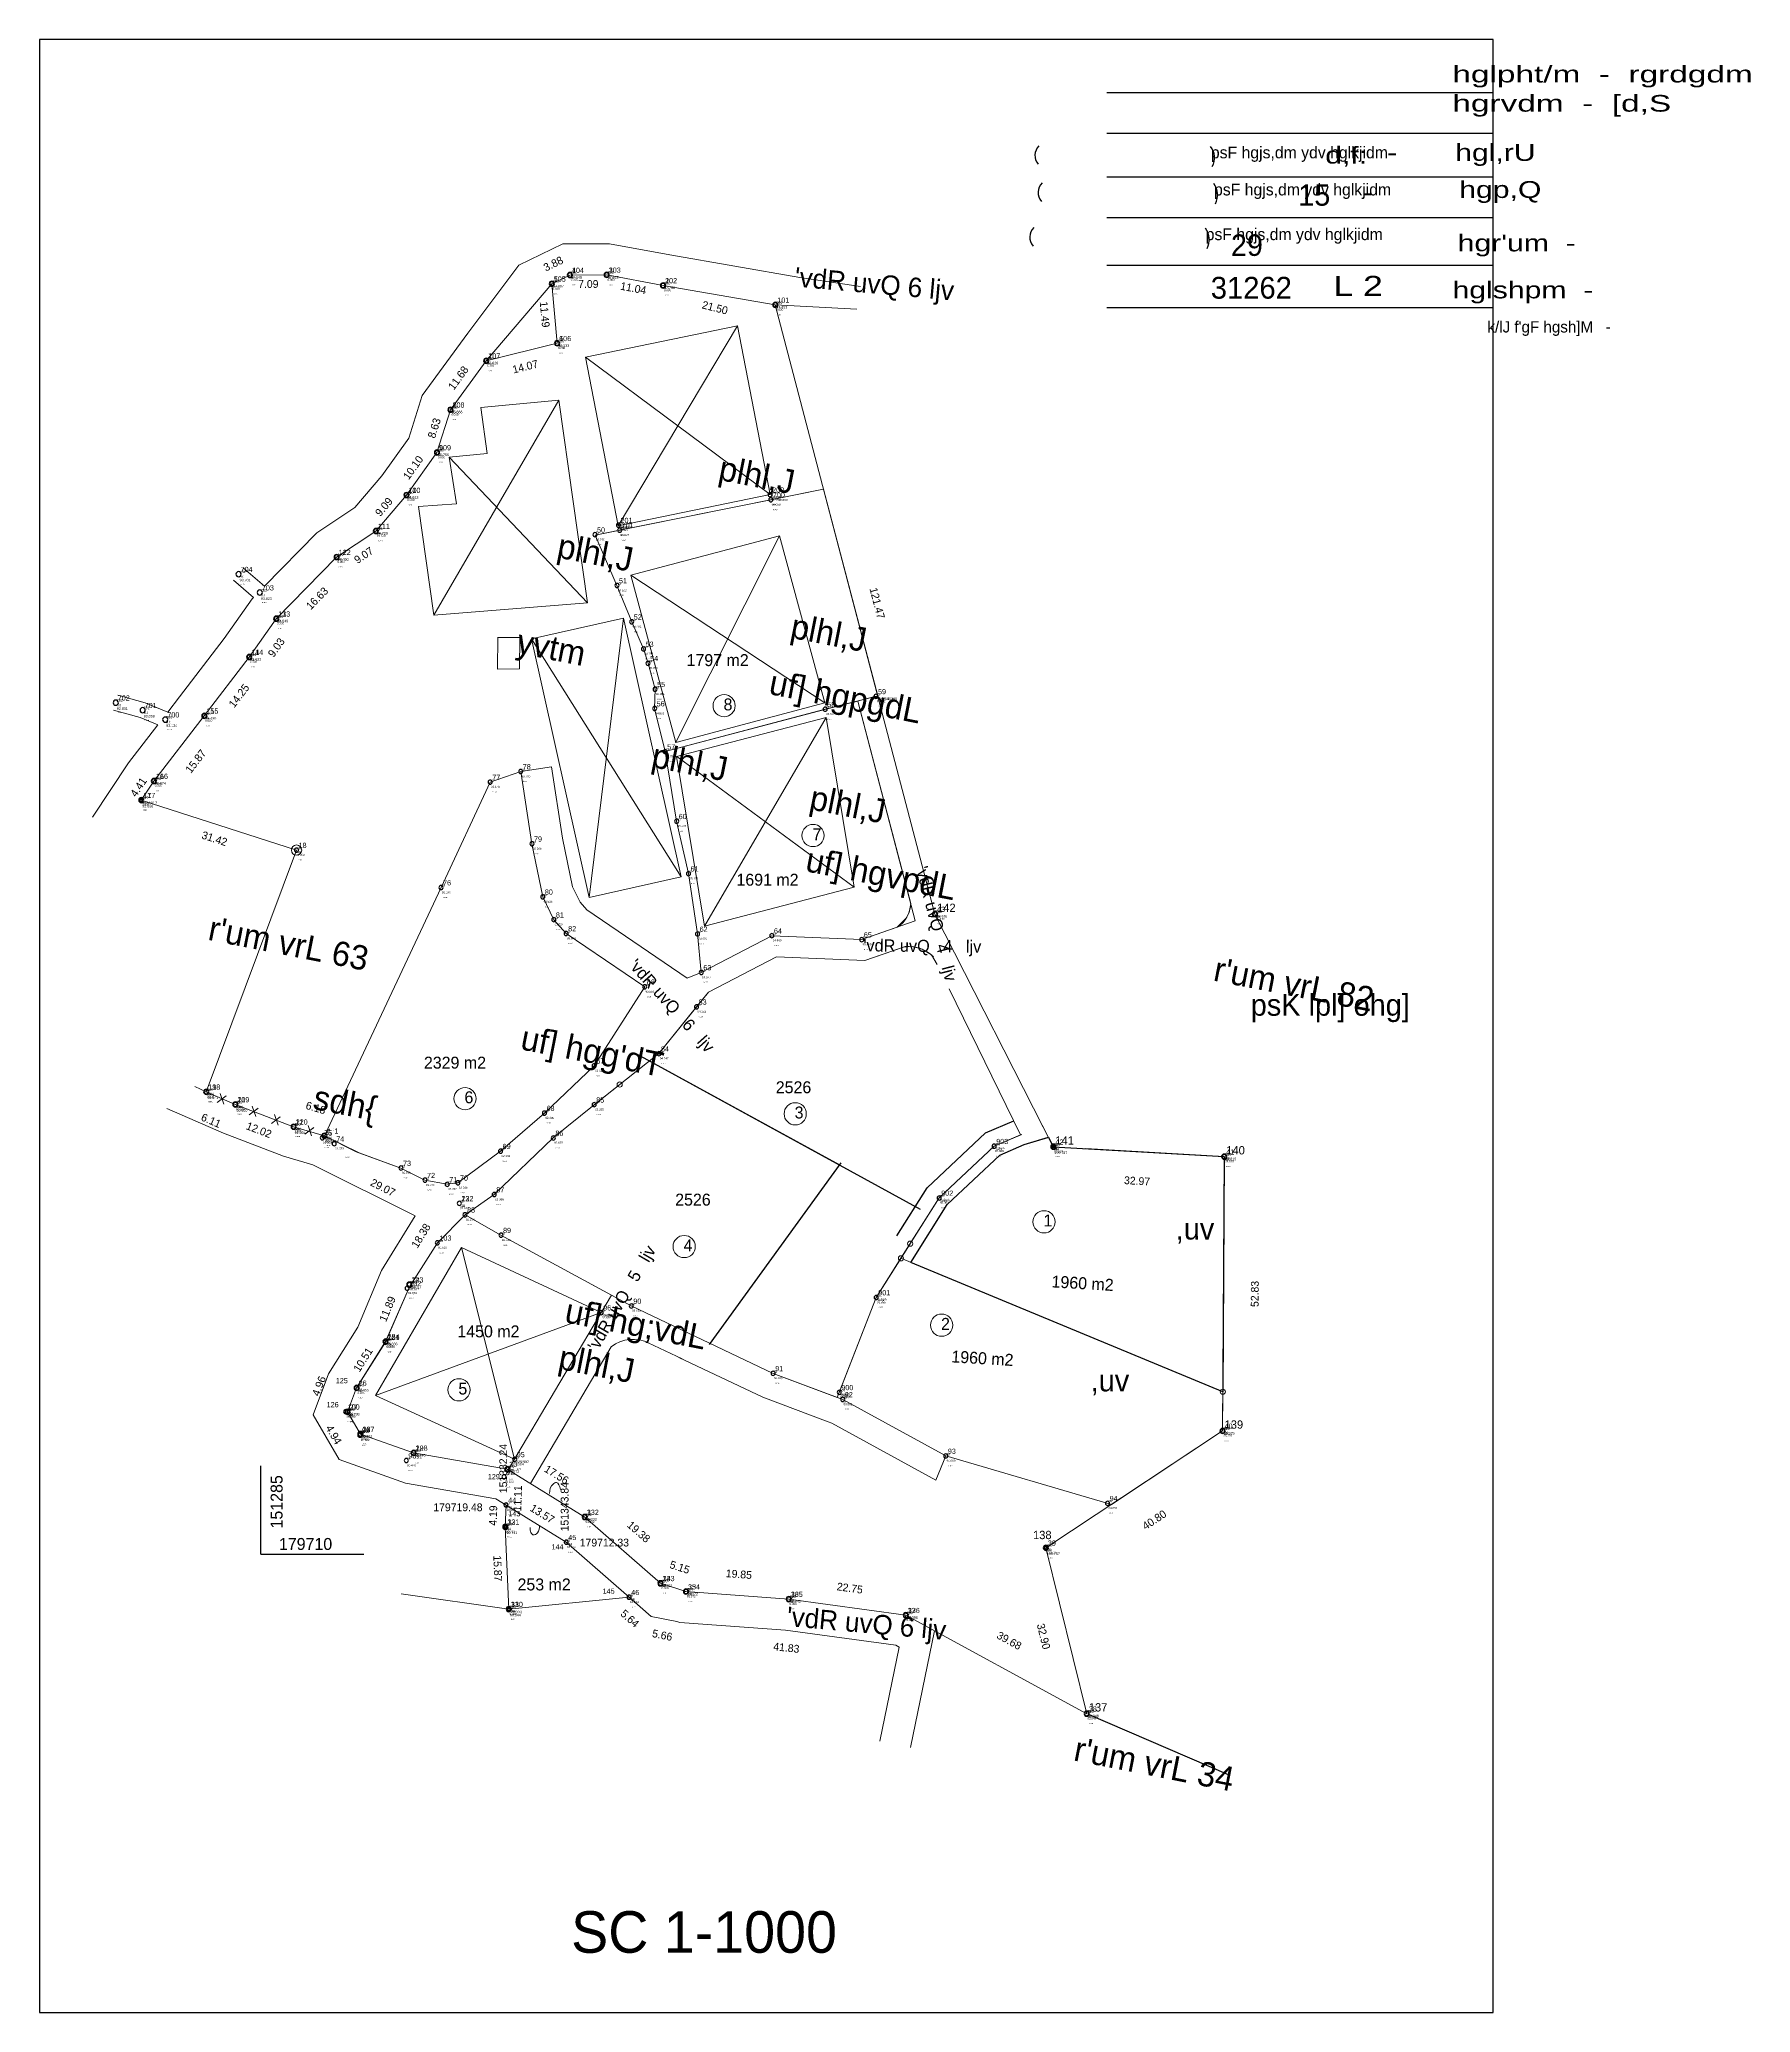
# Model space of a CAD drawing. Header units: metres. Extents: x 0 to 151572, y 0 to 180002.
# Drawn here: x 151242.4 to 151571.9, y 179621.7 to 180001.7 of the extents above; entities that cross this region are included whole.
import ezdxf

# ---------------------------------------------------------------- set-up
doc = ezdxf.new("R2010")
doc.units = ezdxf.units.M
doc.layers.get('0').update_dxf_attribs({"linetype": 'CONTINUOUS'})
doc.layers.get('DEFPOINTS').update_dxf_attribs({"linetype": 'CONTINUOUS'})
for name, color, linetype in [('1', 7, 'CONTINUOUS'), ('10', 7, 'CONTINUOUS'), ('11', 7, 'CONTINUOUS'), ('118', 7, 'CONTINUOUS'), ('119', 7, 'CONTINUOUS'), ('12', 7, 'CONTINUOUS'), ('120', 7, 'CONTINUOUS'), ('121', 7, 'CONTINUOUS'), ('122', 7, 'CONTINUOUS'), ('123', 7, 'CONTINUOUS'), ('124', 7, 'CONTINUOUS'), ('125', 7, 'CONTINUOUS'), ('126', 7, 'CONTINUOUS'), ('127', 7, 'CONTINUOUS'), ('128', 7, 'CONTINUOUS'), ('129', 7, 'CONTINUOUS'), ('13', 7, 'CONTINUOUS'), ('130', 7, 'CONTINUOUS'), ('131', 7, 'CONTINUOUS'), ('132', 7, 'CONTINUOUS'), ('133', 7, 'CONTINUOUS'), ('134', 7, 'CONTINUOUS'), ('135', 7, 'CONTINUOUS'), ('136', 7, 'CONTINUOUS'), ('137', 7, 'CONTINUOUS'), ('138', 7, 'CONTINUOUS'), ('139', 7, 'CONTINUOUS'), ('14', 7, 'CONTINUOUS'), ('140', 7, 'CONTINUOUS'), ('141', 7, 'CONTINUOUS'), ('142', 7, 'CONTINUOUS'), ('143', 7, 'CONTINUOUS'), ('144', 7, 'CONTINUOUS'), ('145', 7, 'CONTINUOUS'), ('15', 7, 'CONTINUOUS'), ('16', 7, 'CONTINUOUS'), ('17', 7, 'CONTINUOUS'), ('18', 7, 'CONTINUOUS'), ('2', 7, 'CONTINUOUS'), ('3', 7, 'CONTINUOUS'), ('4', 7, 'CONTINUOUS'), ('5', 7, 'CONTINUOUS'), ('5azooq', 7, 'CONTINUOUS'), ('6', 7, 'CONTINUOUS'), ('7', 7, 'CONTINUOUS'), ('7amamoot', 7, 'CONTINUOUS'), ('8', 7, 'CONTINUOUS'), ('9', 7, 'CONTINUOUS'), ('cr', 7, 'CONTINUOUS'), ('DIM', 12, 'CONTINUOUS'), ('DIM6', 2, 'CONTINUOUS'), ('DIMEN', 1, 'CONTINUOUS'), ('DOOR', 6, 'CONTINUOUS'), ('FRAME', 7, 'CONTINUOUS'), ('HATCH', 3, 'CONTINUOUS'), ('Layer1', 4, 'CONTINUOUS'), ('LINE', 3, 'CONTINUOUS'), ('n.t', 7, 'CONTINUOUS'), ('nehaet', 7, 'CONTINUOUS'), ('Point_Codes', 7, 'CONTINUOUS'), ('Point_Elevations', 7, 'CONTINUOUS'), ('Point_Names', 7, 'CONTINUOUS'), ('seaj', 7, 'CONTINUOUS'), ('TEXT', 6, 'CONTINUOUS'), ('we3reh', 7, 'CONTINUOUS')]:
    doc.layers.add(name, color=color, linetype=linetype)
doc.styles.add('ARAB4', font='arab4.shx')
doc.styles.add('F1', font='f1.shx', dxfattribs={"height": 0.5})
doc.styles.add('MONOTEXT', font='txt')
doc.dimstyles.new('250', dxfattribs={"dimtxt": 1.5, "dimasz": 0.18, "dimexe": 0.18, "dimexo": 0.0625, "dimgap": 0.09, "dimtad": 0, "dimzin": 0, "dimdsep": 46, "dimtxsty": 'Standard', "dimcen": 0.09, "dimse1": 1, "dimse2": 1, "dimsd1": 1, "dimsd2": 1, "dimclrt": 2, "dimazin": 0, "dimtfac": 1, "dimtofl": 0, "dimtmove": 0, "dimatfit": 3, "dimfxl": 1, "dimtolj": 1, "dimtzin": 0, "dimarcsym": 0})

# ---------------------------------------------------------------- blocks, each defined once
blk = doc.blocks.new('CIRCLE', base_point=(100, 100))
at = {"color": 0}
for start, end in [(90, 270), (270, 90)]:
    blk.add_arc((100, 100), 100, start, end, dxfattribs=at)
at = {"flags": 1}
for tag in ['NAME', 'FEATURE_CODE']:
    blk.add_attdef(tag, (0, 0), '', height=1, dxfattribs=at)
blk = doc.blocks.new('*D113')
at = {"layer": 'DEFPOINTS', "color": 0, "transparency": 16777216}
for p in [(151436.21, 179711.24), (151444.08, 179679.3), (151439.7, 179678.22)]:
    blk.add_point(p, dxfattribs=at)
at = {"layer": 'DIM6', "color": 2, "lineweight": 0, "transparency": 16777216, "insert": (151435.77, 179694.19), "char_height": 1.5, "attachment_point": 5, "rotation": 283.8483}
blk.add_mtext('\\A1;32.90', dxfattribs=at)
blk = doc.blocks.new('*D112')
at = {"layer": 'DEFPOINTS', "color": 0, "transparency": 16777216}
for p in [(151470.24, 179733.76), (151474.13, 179727.88), (151436.21, 179711.24)]:
    blk.add_point(p, dxfattribs=at)
at = {"layer": 'DIM6', "color": 2, "lineweight": 0, "transparency": 16777216, "insert": (151457.11, 179716.62), "char_height": 1.5, "attachment_point": 5, "rotation": 33.4968}
blk.add_mtext('\\A1;40.80', dxfattribs=at)
blk = doc.blocks.new('*D111')
at = {"layer": 'DEFPOINTS', "color": 0, "transparency": 16777216}
for p in [(151470.56, 179786.59), (151476.63, 179786.55), (151470.24, 179733.76)]:
    blk.add_point(p, dxfattribs=at)
at = {"layer": 'DIM6', "color": 2, "lineweight": 0, "transparency": 16777216, "insert": (151476.46, 179760.14), "char_height": 1.5, "attachment_point": 5, "rotation": 89.6447}
blk.add_mtext('\\A1;52.83', dxfattribs=at)
blk = doc.blocks.new('*D110')
at = {"layer": 'DEFPOINTS', "color": 0, "transparency": 16777216}
for p in [(151437.64, 179788.49), (151470.56, 179786.59), (151470.24, 179780.95)]:
    blk.add_point(p, dxfattribs=at)
at = {"layer": 'DIM6', "color": 2, "lineweight": 0, "transparency": 16777216, "insert": (151453.78, 179781.9), "char_height": 1.5, "attachment_point": 5, "rotation": 356.6859}
blk.add_mtext('\\A1;32.97', dxfattribs=at)
blk = doc.blocks.new('*D109')
at = {"layer": 'DEFPOINTS', "color": 0, "transparency": 16777216}
for p in [(151384.01, 179950.79), (151388.31, 179951.92), (151414.86, 179833.3)]:
    blk.add_point(p, dxfattribs=at)
at = {"layer": 'DIM6', "color": 2, "lineweight": 0, "transparency": 16777216, "insert": (151403.74, 179893.18), "char_height": 1.5, "attachment_point": 5, "rotation": 284.7117}
blk.add_mtext('\\A1;121.47', dxfattribs=at)
blk = doc.blocks.new('*D106')
at = {"layer": 'DEFPOINTS', "color": 0, "transparency": 16777216}
for p in [(151301.7, 179737.42), (151304.18, 179733.16), (151300.31, 179730.9)]:
    blk.add_point(p, dxfattribs=at)
at = {"layer": 'DIM6', "color": 2, "lineweight": 0, "transparency": 16777216, "insert": (151299.06, 179733.03), "char_height": 1.5, "attachment_point": 5, "rotation": 300.2538}
blk.add_mtext('\\A1;4.94', dxfattribs=at)
blk = doc.blocks.new('*D105')
at = {"layer": 'DEFPOINTS', "color": 0, "transparency": 16777216}
for p in [(151303.46, 179742.05), (151295.25, 179739.88), (151301.7, 179737.42)]:
    blk.add_point(p, dxfattribs=at)
at = {"layer": 'DIM6', "color": 2, "lineweight": 0, "transparency": 16777216, "insert": (151296.22, 179742.4), "char_height": 1.5, "attachment_point": 5, "rotation": 69.1301}
blk.add_mtext('\\A1;4.96', dxfattribs=at)
blk = doc.blocks.new('*D104')
at = {"layer": 'DEFPOINTS', "color": 0, "transparency": 16777216}
for p in [(151309.03, 179750.97), (151301.93, 179743.01), (151303.46, 179742.05)]:
    blk.add_point(p, dxfattribs=at)
at = {"layer": 'DIM6', "color": 2, "lineweight": 0, "transparency": 16777216, "insert": (151304.71, 179747.47), "char_height": 1.5, "attachment_point": 5, "rotation": 58.0022}
blk.add_mtext('\\A1;10.51', dxfattribs=at)
blk = doc.blocks.new('*D103')
at = {"layer": 'DEFPOINTS', "color": 0, "transparency": 16777216}
for p in [(151313.62, 179761.93), (151307.11, 179751.77), (151309.03, 179750.97)]:
    blk.add_point(p, dxfattribs=at)
at = {"layer": 'DIM6', "color": 2, "lineweight": 0, "transparency": 16777216, "insert": (151309.41, 179757.25), "char_height": 1.5, "attachment_point": 5, "rotation": 67.3004}
blk.add_mtext('\\A1;11.89', dxfattribs=at)
blk = doc.blocks.new('*D102')
at = {"layer": 'DEFPOINTS', "color": 0, "transparency": 16777216}
for p in [(151323.25, 179777.59), (151311.04, 179763.52), (151313.62, 179761.93)]:
    blk.add_point(p, dxfattribs=at)
at = {"layer": 'DIM6', "color": 2, "lineweight": 0, "transparency": 16777216, "insert": (151315.86, 179771.35), "char_height": 1.5, "attachment_point": 5, "rotation": 58.401}
blk.add_mtext('\\A1;18.38', dxfattribs=at)
blk = doc.blocks.new('*D101')
at = {"layer": 'DEFPOINTS', "color": 0, "transparency": 16777216}
for p in [(151297.26, 179790.61), (151295.52, 179787.14), (151323.25, 179777.59)]:
    blk.add_point(p, dxfattribs=at)
at = {"layer": 'DIM6', "color": 2, "lineweight": 0, "transparency": 16777216, "insert": (151308.52, 179780.63), "char_height": 1.5, "attachment_point": 5, "rotation": 333.387}
blk.add_mtext('\\A1;29.07', dxfattribs=at)
blk = doc.blocks.new('*D100')
at = {"layer": 'DEFPOINTS', "color": 0, "transparency": 16777216}
for p in [(151292.64, 179796.84), (151291.33, 179792.34), (151297.26, 179790.61)]:
    blk.add_point(p, dxfattribs=at)
at = {"layer": 'DIM6', "color": 2, "lineweight": 0, "transparency": 16777216, "insert": (151295.61, 179795.98), "char_height": 1.5, "attachment_point": 5, "rotation": 343.7105}
blk.add_mtext('\\A1;6.18', dxfattribs=at)
blk = doc.blocks.new('*D99')
at = {"layer": 'DEFPOINTS', "color": 0, "transparency": 16777216}
for p in [(151279.04, 179793.85), (151280.1, 179796.64), (151291.33, 179792.34)]:
    blk.add_point(p, dxfattribs=at)
at = {"layer": 'DIM6', "color": 2, "lineweight": 0, "transparency": 16777216, "insert": (151284.65, 179791.71), "char_height": 1.5, "attachment_point": 5, "rotation": 339.0704}
blk.add_mtext('\\A1;12.02', dxfattribs=at)
blk = doc.blocks.new('*D98')
at = {"layer": 'DEFPOINTS', "color": 0, "transparency": 16777216}
for p in [(151274.5, 179799.07), (151272.63, 179794.74), (151280.1, 179796.64)]:
    blk.add_point(p, dxfattribs=at)
at = {"layer": 'DIM6', "color": 2, "lineweight": 0, "transparency": 16777216, "insert": (151275.43, 179793.53), "char_height": 1.5, "attachment_point": 5, "rotation": 336.5259}
blk.add_mtext('\\A1;6.11', dxfattribs=at)
blk = doc.blocks.new('*D97')
at = {"layer": 'DEFPOINTS', "color": 0, "transparency": 16777216}
for p in [(151261.99, 179855.24), (151261.15, 179852.64), (151291.89, 179845.62)]:
    blk.add_point(p, dxfattribs=at)
at = {"layer": 'DIM6', "color": 2, "lineweight": 0, "transparency": 16777216, "insert": (151276.1, 179847.83), "char_height": 1.5, "attachment_point": 5, "rotation": 342.1522}
blk.add_mtext('\\A1;31.42', dxfattribs=at)
blk = doc.blocks.new('*D96')
at = {"layer": 'DEFPOINTS', "color": 0, "transparency": 16777216}
for p in [(151264.42, 179858.92), (151260.46, 179856.26), (151261.99, 179855.24)]:
    blk.add_point(p, dxfattribs=at)
at = {"layer": 'DIM6', "color": 2, "lineweight": 0, "transparency": 16777216, "insert": (151261.45, 179857.75), "char_height": 1.5, "attachment_point": 5, "rotation": 56.5016}
blk.add_mtext('\\A1;4.41', dxfattribs=at)
blk = doc.blocks.new('*D95')
at = {"layer": 'DEFPOINTS', "color": 0, "transparency": 16777216}
for p in [(151274.13, 179871.48), (151277.34, 179869), (151264.42, 179858.92)]:
    blk.add_point(p, dxfattribs=at)
at = {"layer": 'DIM6', "color": 2, "lineweight": 0, "transparency": 16777216, "insert": (151272.49, 179862.72), "char_height": 1.5, "attachment_point": 5, "rotation": 52.2963}
blk.add_mtext('\\A1;15.87', dxfattribs=at)
blk = doc.blocks.new('*D94')
at = {"layer": 'DEFPOINTS', "color": 0, "transparency": 16777216}
for p in [(151282.77, 179882.8), (151274.13, 179871.48), (151276.49, 179869.68)]:
    blk.add_point(p, dxfattribs=at)
at = {"layer": 'DIM6', "color": 2, "lineweight": 0, "transparency": 16777216, "insert": (151280.81, 179875.34), "char_height": 1.5, "attachment_point": 5, "rotation": 52.6562}
blk.add_mtext('\\A1;14.25', dxfattribs=at)
blk = doc.blocks.new('*D93')
at = {"layer": 'DEFPOINTS', "color": 0, "transparency": 16777216}
for p in [(151287.97, 179890.18), (151282.77, 179882.8), (151285.39, 179880.95)]:
    blk.add_point(p, dxfattribs=at)
at = {"layer": 'DIM6', "color": 2, "lineweight": 0, "transparency": 16777216, "insert": (151288, 179884.64), "char_height": 1.5, "attachment_point": 5, "rotation": 54.8137}
blk.add_mtext('\\A1;9.03', dxfattribs=at)
blk = doc.blocks.new('*D92')
at = {"layer": 'DEFPOINTS', "color": 0, "transparency": 16777216}
for p in [(151299.61, 179902.06), (151287.97, 179890.18), (151290.04, 179888.16)]:
    blk.add_point(p, dxfattribs=at)
at = {"layer": 'DIM6', "color": 2, "lineweight": 0, "transparency": 16777216, "insert": (151295.86, 179894.1), "char_height": 1.5, "attachment_point": 5, "rotation": 45.5641}
blk.add_mtext('\\A1;16.63', dxfattribs=at)
blk = doc.blocks.new('*D91')
at = {"layer": 'DEFPOINTS', "color": 0, "transparency": 16777216}
for p in [(151307.17, 179907.07), (151299.61, 179902.06), (151301.06, 179899.88)]:
    blk.add_point(p, dxfattribs=at)
at = {"layer": 'DIM6', "color": 2, "lineweight": 0, "transparency": 16777216, "insert": (151304.84, 179902.39), "char_height": 1.5, "attachment_point": 5, "rotation": 33.5629}
blk.add_mtext('\\A1;9.07', dxfattribs=at)
blk = doc.blocks.new('*D90')
at = {"layer": 'DEFPOINTS', "color": 0, "transparency": 16777216}
for p in [(151313.06, 179914), (151305.78, 179908.25), (151307.17, 179907.07)]:
    blk.add_point(p, dxfattribs=at)
at = {"layer": 'DIM6', "color": 2, "lineweight": 0, "transparency": 16777216, "insert": (151308.72, 179911.72), "char_height": 1.5, "attachment_point": 5, "rotation": 49.6686}
blk.add_mtext('\\A1;9.09', dxfattribs=at)
blk = doc.blocks.new('*D89')
at = {"layer": 'DEFPOINTS', "color": 0, "transparency": 16777216}
for p in [(151318.94, 179922.21), (151311.41, 179915.18), (151313.06, 179914)]:
    blk.add_point(p, dxfattribs=at)
at = {"layer": 'DIM6', "color": 2, "lineweight": 0, "transparency": 16777216, "insert": (151314.35, 179919.28), "char_height": 1.5, "attachment_point": 5, "rotation": 54.3764}
blk.add_mtext('\\A1;10.10', dxfattribs=at)
blk = doc.blocks.new('*D88')
at = {"layer": 'DEFPOINTS', "color": 0, "transparency": 16777216}
for p in [(151321.53, 179930.43), (151317.12, 179922.78), (151318.94, 179922.21)]:
    blk.add_point(p, dxfattribs=at)
at = {"layer": 'DIM6', "color": 2, "lineweight": 0, "transparency": 16777216, "insert": (151318.42, 179926.89), "char_height": 1.5, "attachment_point": 5, "rotation": 72.4686}
blk.add_mtext('\\A1;8.63', dxfattribs=at)
blk = doc.blocks.new('*D87')
at = {"layer": 'DEFPOINTS', "color": 0, "transparency": 16777216}
for p in [(151328.42, 179939.86), (151319.61, 179931.83), (151321.53, 179930.43)]:
    blk.add_point(p, dxfattribs=at)
at = {"layer": 'DIM6', "color": 2, "lineweight": 0, "transparency": 16777216, "insert": (151323.06, 179936.55), "char_height": 1.5, "attachment_point": 5, "rotation": 53.8542}
blk.add_mtext('\\A1;11.68', dxfattribs=at)
blk = doc.blocks.new('*D86')
at = {"layer": 'DEFPOINTS', "color": 0, "transparency": 16777216}
for p in [(151342.08, 179943.23), (151328.42, 179939.86), (151342.78, 179940.41)]:
    blk.add_point(p, dxfattribs=at)
at = {"layer": 'DIM6', "color": 2, "lineweight": 0, "transparency": 16777216, "insert": (151335.95, 179938.72), "char_height": 1.5, "attachment_point": 5, "rotation": 13.8735}
blk.add_mtext('\\A1;14.07', dxfattribs=at)
blk = doc.blocks.new('*D85')
at = {"layer": 'DEFPOINTS', "color": 0, "transparency": 16777216}
for p in [(151341.05, 179954.68), (151340.21, 179943.07), (151342.08, 179943.23)]:
    blk.add_point(p, dxfattribs=at)
at = {"layer": 'DIM6', "color": 2, "lineweight": 0, "transparency": 16777216, "insert": (151339.69, 179948.79), "char_height": 1.5, "attachment_point": 5, "rotation": 275.1489}
blk.add_mtext('\\A1;11.49', dxfattribs=at)
blk = doc.blocks.new('*D84')
at = {"layer": 'DEFPOINTS', "color": 0, "transparency": 16777216}
for p in [(151339.59, 179957.69), (151341.05, 179954.68), (151344.54, 179956.37)]:
    blk.add_point(p, dxfattribs=at)
at = {"layer": 'DIM6', "color": 2, "lineweight": 0, "transparency": 16777216, "insert": (151341.34, 179958.54), "char_height": 1.5, "attachment_point": 5, "rotation": 25.8382}
blk.add_mtext('\\A1;3.88', dxfattribs=at)
blk = doc.blocks.new('*D83')
at = {"layer": 'DEFPOINTS', "color": 0, "transparency": 16777216}
for p in [(151344.54, 179956.37), (151344.55, 179954.61), (151351.63, 179956.4)]:
    blk.add_point(p, dxfattribs=at)
at = {"layer": 'DIM6', "color": 2, "lineweight": 0, "transparency": 16777216, "insert": (151348.09, 179954.63), "char_height": 1.5, "attachment_point": 5, "rotation": 0.2307}
blk.add_mtext('\\A1;7.09', dxfattribs=at)
blk = doc.blocks.new('*D82')
at = {"layer": 'DEFPOINTS', "color": 0, "transparency": 16777216}
for p in [(151351.63, 179956.4), (151362.19, 179952.83), (151362.48, 179954.37)]:
    blk.add_point(p, dxfattribs=at)
at = {"layer": 'DIM6', "color": 2, "lineweight": 0, "transparency": 16777216, "insert": (151356.76, 179953.84), "char_height": 1.5, "attachment_point": 5, "rotation": 349.4149}
blk.add_mtext('\\A1;11.04', dxfattribs=at)
blk = doc.blocks.new('*D81')
at = {"layer": 'DEFPOINTS', "color": 0, "transparency": 16777216}
for p in [(151362.48, 179954.37), (151383.32, 179949.1), (151382.9, 179947.44)]:
    blk.add_point(p, dxfattribs=at)
at = {"layer": 'DIM6', "color": 2, "lineweight": 0, "transparency": 16777216, "insert": (151372.48, 179950.08), "char_height": 1.5, "attachment_point": 5, "rotation": 345.8046}
blk.add_mtext('\\A1;21.50', dxfattribs=at)
blk = doc.blocks.new('*D80')
at = {"layer": 'DEFPOINTS', "color": 0, "transparency": 16777216}
for p in [(151409.23, 179698.26), (151446.58, 179683.89), (151444.08, 179679.3)]:
    blk.add_point(p, dxfattribs=at)
at = {"layer": 'DIM6', "color": 2, "lineweight": 0, "transparency": 16777216, "insert": (151429.15, 179693.37), "char_height": 1.5, "attachment_point": 5, "rotation": 331.4491}
blk.add_mtext('\\A1;39.68', dxfattribs=at)
blk = doc.blocks.new('*D79')
at = {"layer": 'DEFPOINTS', "color": 0, "transparency": 16777216}
for p in [(151387.2, 179705.03), (151386.69, 179701.37), (151409.23, 179698.26)]:
    blk.add_point(p, dxfattribs=at)
at = {"layer": 'DIM6', "color": 2, "lineweight": 0, "transparency": 16777216, "insert": (151398.46, 179703.48), "char_height": 1.5, "attachment_point": 5, "rotation": 352.1564}
blk.add_mtext('\\A1;22.75', dxfattribs=at)
blk = doc.blocks.new('*D78')
at = {"layer": 'DEFPOINTS', "color": 0, "transparency": 16777216}
for p in [(151367.19, 179706.89), (151366.89, 179702.82), (151386.69, 179701.37)]:
    blk.add_point(p, dxfattribs=at)
at = {"layer": 'DIM6', "color": 2, "lineweight": 0, "transparency": 16777216, "insert": (151377.09, 179706.16), "char_height": 1.5, "attachment_point": 5, "rotation": 355.8107}
blk.add_mtext('\\A1;19.85', dxfattribs=at)
blk = doc.blocks.new('*D77')
at = {"layer": 'DEFPOINTS', "color": 0, "transparency": 16777216}
for p in [(151363.25, 179708.29), (151361.99, 179704.41), (151366.89, 179702.82)]:
    blk.add_point(p, dxfattribs=at)
at = {"layer": 'DIM6', "color": 2, "lineweight": 0, "transparency": 16777216, "insert": (151365.7, 179707.5), "char_height": 1.5, "attachment_point": 5, "rotation": 341.9883}
blk.add_mtext('\\A1;5.15', dxfattribs=at)
blk = doc.blocks.new('*D76')
at = {"layer": 'DEFPOINTS', "color": 0, "transparency": 16777216}
for p in [(151350.5, 179720.7), (151347.41, 179717.17), (151361.99, 179704.41)]:
    blk.add_point(p, dxfattribs=at)
at = {"layer": 'DIM6', "color": 2, "lineweight": 0, "transparency": 16777216, "insert": (151357.79, 179714.32), "char_height": 1.5, "attachment_point": 5, "rotation": 318.8073}
blk.add_mtext('\\A1;19.38', dxfattribs=at)
blk = doc.blocks.new('*D75')
at = {"layer": 'DEFPOINTS', "color": 0, "transparency": 16777216}
for p in [(151332.1, 179715.29), (151330.97, 179699.36), (151332.78, 179699.43)]:
    blk.add_point(p, dxfattribs=at)
at = {"layer": 'DIM6', "color": 2, "lineweight": 0, "transparency": 16777216, "insert": (151330.63, 179707.28), "char_height": 1.5, "attachment_point": 5, "rotation": 272.4301}
blk.add_mtext('\\A1;15.87', dxfattribs=at)
blk = doc.blocks.new('*D74')
at = {"layer": 'DEFPOINTS', "color": 0, "transparency": 16777216}
for p in [(151332.47, 179726.39), (151332.1, 179715.29), (151334.31, 179715.22)]:
    blk.add_point(p, dxfattribs=at)
at = {"layer": 'DIM6', "color": 2, "lineweight": 0, "transparency": 16777216, "insert": (151334.49, 179720.77), "char_height": 1.5, "attachment_point": 5, "rotation": 88.1354}
blk.add_mtext('\\A1;11.11', dxfattribs=at)
blk = doc.blocks.new('*D72')
at = {"layer": 'DEFPOINTS', "color": 0, "transparency": 16777216}
for p in [(151355.94, 179701.73), (151358.22, 179695.77), (151360.19, 179698.02)]:
    blk.add_point(p, dxfattribs=at)
at = {"layer": 'DIM6', "color": 2, "lineweight": 0, "transparency": 16777216, "insert": (151356.09, 179697.62), "char_height": 1.5, "attachment_point": 5, "rotation": 318.8073}
blk.add_mtext('\\A1;5.64', dxfattribs=at)
blk = doc.blocks.new('*D71')
at = {"layer": 'DEFPOINTS', "color": 0, "transparency": 16777216}
for p in [(151360.19, 179698.02), (151365.73, 179696.89), (151365.11, 179693.86)]:
    blk.add_point(p, dxfattribs=at)
at = {"layer": 'DIM6', "color": 2, "lineweight": 0, "transparency": 16777216, "insert": (151362.34, 179694.42), "char_height": 1.5, "attachment_point": 5, "rotation": 348.4714}
blk.add_mtext('\\A1;5.66', dxfattribs=at)
blk = doc.blocks.new('*D70')
at = {"layer": 'DEFPOINTS', "color": 0, "transparency": 16777216}
for p in [(151365.73, 179696.89), (151407.32, 179692.47), (151407.04, 179689.8)]:
    blk.add_point(p, dxfattribs=at)
at = {"layer": 'DIM6', "color": 2, "lineweight": 0, "transparency": 16777216, "insert": (151386.24, 179692), "char_height": 1.5, "attachment_point": 5, "rotation": 353.9365}
blk.add_mtext('\\A1;41.83', dxfattribs=at)
blk = doc.blocks.new('*D69')
at = {"layer": 'DEFPOINTS', "color": 0, "transparency": 16777216}
for p in [(151334.61, 179729.87), (151332.47, 179726.39, 91.37), (151347.41, 179717.17, 91.23)]:
    blk.add_point(p, dxfattribs=at)
at = {"layer": 'DIM6', "color": 2, "lineweight": 0, "transparency": 16777216, "insert": (151341.97, 179725.34), "char_height": 1.5, "attachment_point": 5, "rotation": 328.3461}
blk.add_mtext('\\A1;17.56', dxfattribs=at)
blk = doc.blocks.new('*D67')
at = {"layer": 'DEFPOINTS', "color": 0, "transparency": 16777216}
for p in [(151333.46, 179721.35), (151332.28, 179719.45), (151343.84, 179712.33)]:
    blk.add_point(p, dxfattribs=at)
at = {"layer": 'DIM6', "color": 2, "lineweight": 0, "transparency": 16777216, "insert": (151339.23, 179717.79), "char_height": 1.5, "attachment_point": 5, "rotation": 328.3461}
blk.add_mtext('\\A1;13.57', dxfattribs=at)
blk = doc.blocks.new('*D66')
at = {"layer": 'DEFPOINTS', "color": 0, "transparency": 16777216}
for p in [(151329.82, 179719.56), (151332.24, 179719.48), (151332.1, 179715.29)]:
    blk.add_point(p, dxfattribs=at)
at = {"layer": 'DIM6', "color": 2, "lineweight": 0, "transparency": 16777216, "insert": (151329.75, 179717.46), "char_height": 1.5, "attachment_point": 5, "rotation": 88.1354}
blk.add_mtext('\\A1;4.19', dxfattribs=at)
blk = doc.blocks.new('A$C45845B06')
at = {"color": 30}
ref = blk.add_blockref('CIRCLE', (121.65, 235.79, 96.05), dxfattribs=dict(at, xscale=0.003999999986262992, yscale=0.003999999986262992, zscale=0.004))
ref.add_attrib('NAME', '700', (121.81, 235.95, 96.05), dxfattribs={"height": 0.4})
ref.add_attrib('ELEVATION', '96.050', (121.81, 234.67, 96.05), dxfattribs={"height": 0.4})
ref = blk.add_blockref('CIRCLE', (87.78, 229.06, 94.74), dxfattribs=dict(at, xscale=0.003999999986262992, yscale=0.003999999986262992, zscale=0.004))
ref.add_attrib('NAME', '50', (87.94, 229.22, 94.74), dxfattribs={"height": 0.4})
ref.add_attrib('ELEVATION', '94.740', (87.94, 227.94, 94.74), dxfattribs={"height": 0.4})
ref = blk.add_blockref('CIRCLE', (92.53, 229.93, 95.93), dxfattribs=dict(at, xscale=0.003999999986262992, yscale=0.003999999986262992, zscale=0.004))
ref.add_attrib('NAME', '701', (92.69, 230.09, 95.93), dxfattribs={"height": 0.4})
ref.add_attrib('ELEVATION', '95.927', (92.69, 228.81, 95.93), dxfattribs={"height": 0.4})
ref = blk.add_blockref('CIRCLE', (92.01, 219.29, 94.28), dxfattribs=dict(at, xscale=0.003999999986262992, yscale=0.003999999986262992, zscale=0.004))
ref.add_attrib('NAME', '51', (92.17, 219.45, 94.28), dxfattribs={"height": 0.4})
ref.add_attrib('ELEVATION', '94.282', (92.17, 218.17, 94.28), dxfattribs={"height": 0.4})
ref = blk.add_blockref('CIRCLE', (94.86, 212.29, 94.49), dxfattribs=dict(at, xscale=0.003999999986262992, yscale=0.003999999986262992, zscale=0.004))
ref.add_attrib('NAME', '52', (95.02, 212.45, 94.49), dxfattribs={"height": 0.4})
ref.add_attrib('ELEVATION', '94.492', (95.02, 211.17, 94.49), dxfattribs={"height": 0.4})
ref = blk.add_blockref('CIRCLE', (97.14, 207.06, 94.78), dxfattribs=dict(at, xscale=0.003999999986262992, yscale=0.003999999986262992, zscale=0.004))
ref.add_attrib('NAME', '53', (97.3, 207.22, 94.78), dxfattribs={"height": 0.4})
ref.add_attrib('ELEVATION', '94.782', (97.3, 205.94, 94.78), dxfattribs={"height": 0.4})
ref = blk.add_blockref('CIRCLE', (98, 204.3, 95.3), dxfattribs=dict(at, xscale=0.003999999986262992, yscale=0.003999999986262992, zscale=0.004))
ref.add_attrib('NAME', '54', (98.16, 204.46, 95.3), dxfattribs={"height": 0.4})
ref.add_attrib('ELEVATION', '95.298', (98.16, 203.18, 95.3), dxfattribs={"height": 0.4})
ref = blk.add_blockref('CIRCLE', (99.36, 199.31, 94.96), dxfattribs=dict(at, xscale=0.003999999986262992, yscale=0.003999999986262992, zscale=0.004))
ref.add_attrib('NAME', '55', (99.52, 199.47, 94.96), dxfattribs={"height": 0.4})
ref.add_attrib('ELEVATION', '94.961', (99.52, 198.19, 94.96), dxfattribs={"height": 0.4})
ref = blk.add_blockref('CIRCLE', (99.27, 195.59, 94.83), dxfattribs=dict(at, xscale=0.003999999986262992, yscale=0.003999999986262992, zscale=0.004))
ref.add_attrib('NAME', '56', (99.43, 195.75, 94.83), dxfattribs={"height": 0.4})
ref.add_attrib('ELEVATION', '94.831', (99.43, 194.47, 94.83), dxfattribs={"height": 0.4})
ref = blk.add_blockref('CIRCLE', (132.12, 195.45, 95.65), dxfattribs=dict(at, xscale=0.003999999986262992, yscale=0.003999999986262992, zscale=0.004))
ref.add_attrib('NAME', '58', (132.28, 195.61, 95.65), dxfattribs={"height": 0.4})
ref.add_attrib('ELEVATION', '95.647', (132.28, 194.33, 95.65), dxfattribs={"height": 0.4})
ref = blk.add_blockref('CIRCLE', (101.3, 187.29, 95.25), dxfattribs=dict(at, xscale=0.003999999986262992, yscale=0.003999999986262992, zscale=0.004))
ref.add_attrib('NAME', '57', (101.46, 187.45, 95.25), dxfattribs={"height": 0.4})
ref.add_attrib('ELEVATION', '95.255', (101.46, 186.17, 95.25), dxfattribs={"height": 0.4})
ref = blk.add_blockref('CIRCLE', (73.48, 183.46, 93.7), dxfattribs=dict(at, xscale=0.003999999986262992, yscale=0.003999999986262992, zscale=0.004))
ref.add_attrib('NAME', '78', (73.64, 183.62, 93.7), dxfattribs={"height": 0.4})
ref.add_attrib('ELEVATION', '93.700', (73.64, 182.34, 93.7), dxfattribs={"height": 0.4})
ref = blk.add_blockref('CIRCLE', (67.6, 181.42, 93.14), dxfattribs=dict(at, xscale=0.003999999986262992, yscale=0.003999999986262992, zscale=0.004))
ref.add_attrib('NAME', '77', (67.76, 181.58, 93.14), dxfattribs={"height": 0.4})
ref.add_attrib('ELEVATION', '93.140', (67.76, 180.3, 93.14), dxfattribs={"height": 0.4})
ref = blk.add_blockref('CIRCLE', (103.51, 173.88, 95.18), dxfattribs=dict(at, xscale=0.003999999986262992, yscale=0.003999999986262992, zscale=0.004))
ref.add_attrib('NAME', '60', (103.67, 174.04, 95.18), dxfattribs={"height": 0.4})
ref.add_attrib('ELEVATION', '95.176', (103.67, 172.76, 95.18), dxfattribs={"height": 0.4})
ref = blk.add_blockref('CIRCLE', (75.64, 169.54, 92.99), dxfattribs=dict(at, xscale=0.003999999986262992, yscale=0.003999999986262992, zscale=0.004))
ref.add_attrib('NAME', '79', (75.8, 169.7, 92.99), dxfattribs={"height": 0.4})
ref.add_attrib('ELEVATION', '92.985', (75.8, 168.42, 92.99), dxfattribs={"height": 0.4})
ref = blk.add_blockref('CIRCLE', (105.79, 163.79, 95.12), dxfattribs=dict(at, xscale=0.003999999986262992, yscale=0.003999999986262992, zscale=0.004))
ref.add_attrib('NAME', '61', (105.95, 163.95, 95.12), dxfattribs={"height": 0.4})
ref.add_attrib('ELEVATION', '95.123', (105.95, 162.67, 95.12), dxfattribs={"height": 0.4})
ref = blk.add_blockref('CIRCLE', (58.13, 161.11, 92.2), dxfattribs=dict(at, xscale=0.003999999986262992, yscale=0.003999999986262992, zscale=0.004))
ref.add_attrib('NAME', '76', (58.29, 161.27, 92.2), dxfattribs={"height": 0.4})
ref.add_attrib('ELEVATION', '92.195', (58.29, 159.99, 92.2), dxfattribs={"height": 0.4})
ref = blk.add_blockref('CIRCLE', (77.73, 159.32, 93.53), dxfattribs=dict(at, xscale=0.003999999986262992, yscale=0.003999999986262992, zscale=0.004))
ref.add_attrib('NAME', '80', (77.89, 159.48, 93.53), dxfattribs={"height": 0.4})
ref.add_attrib('ELEVATION', '93.535', (77.89, 158.2, 93.53), dxfattribs={"height": 0.4})
ref = blk.add_blockref('CIRCLE', (79.86, 154.91, 93.72), dxfattribs=dict(at, xscale=0.003999999986262992, yscale=0.003999999986262992, zscale=0.004))
ref.add_attrib('NAME', '81', (80.02, 155.07, 93.72), dxfattribs={"height": 0.4})
ref.add_attrib('ELEVATION', '93.724', (80.02, 153.79, 93.72), dxfattribs={"height": 0.4})
ref = blk.add_blockref('CIRCLE', (82.22, 152.26, 93.84), dxfattribs=dict(at, xscale=0.003999999986262992, yscale=0.003999999986262992, zscale=0.004))
ref.add_attrib('NAME', '82', (82.38, 152.42, 93.84), dxfattribs={"height": 0.4})
ref.add_attrib('ELEVATION', '93.843', (82.38, 151.14, 93.84), dxfattribs={"height": 0.4})
ref = blk.add_blockref('CIRCLE', (107.54, 152.17, 94.62), dxfattribs=dict(at, xscale=0.003999999986262992, yscale=0.003999999986262992, zscale=0.004))
ref.add_attrib('NAME', '62', (107.7, 152.33, 94.62), dxfattribs={"height": 0.4})
ref.add_attrib('ELEVATION', '94.624', (107.7, 151.05, 94.62), dxfattribs={"height": 0.4})
ref = blk.add_blockref('CIRCLE', (121.85, 151.84, 94.87), dxfattribs=dict(at, xscale=0.003999999986262992, yscale=0.003999999986262992, zscale=0.004))
ref.add_attrib('NAME', '64', (122.01, 152, 94.87), dxfattribs={"height": 0.4})
ref.add_attrib('ELEVATION', '94.869', (122.01, 150.72, 94.87), dxfattribs={"height": 0.4})
ref = blk.add_blockref('CIRCLE', (139.17, 151.08, 95.45), dxfattribs=dict(at, xscale=0.003999999986262992, yscale=0.003999999986262992, zscale=0.004))
ref.add_attrib('NAME', '65', (139.33, 151.24, 95.45), dxfattribs={"height": 0.4})
ref.add_attrib('ELEVATION', '95.449', (139.33, 149.96, 95.45), dxfattribs={"height": 0.4})
ref = blk.add_blockref('CIRCLE', (108.26, 144.76, 94.38), dxfattribs=dict(at, xscale=0.003999999986262992, yscale=0.003999999986262992, zscale=0.004))
ref.add_attrib('NAME', '63', (108.42, 144.92, 94.38), dxfattribs={"height": 0.4})
ref.add_attrib('ELEVATION', '94.377', (108.42, 143.64, 94.38), dxfattribs={"height": 0.4})
ref = blk.add_blockref('CIRCLE', (97.36, 141.99, 93.59), dxfattribs=dict(at, xscale=0.003999999986262992, yscale=0.003999999986262992, zscale=0.004))
ref.add_attrib('NAME', '66', (97.52, 142.15, 93.59), dxfattribs={"height": 0.4})
ref.add_attrib('ELEVATION', '93.588', (97.52, 140.87, 93.59), dxfattribs={"height": 0.4})
ref = blk.add_blockref('CIRCLE', (107.35, 138.14, 94.25), dxfattribs=dict(at, xscale=0.003999999986262992, yscale=0.003999999986262992, zscale=0.004))
ref.add_attrib('NAME', '83', (107.51, 138.3, 94.25), dxfattribs={"height": 0.4})
ref.add_attrib('ELEVATION', '94.253', (107.51, 137.02, 94.25), dxfattribs={"height": 0.4})
ref = blk.add_blockref('CIRCLE', (100.1, 129.12, 94.25), dxfattribs=dict(at, xscale=0.003999999986262992, yscale=0.003999999986262992, zscale=0.004))
ref.add_attrib('NAME', '84', (100.26, 129.28, 94.25), dxfattribs={"height": 0.4})
ref.add_attrib('ELEVATION', '94.247', (100.26, 128, 94.25), dxfattribs={"height": 0.4})
ref = blk.add_blockref('CIRCLE', (87.64, 126.78, 92.93), dxfattribs=dict(at, xscale=0.003999999986262992, yscale=0.003999999986262992, zscale=0.004))
ref.add_attrib('NAME', '67', (87.8, 126.94, 92.93), dxfattribs={"height": 0.4})
ref.add_attrib('ELEVATION', '92.926', (87.8, 125.66, 92.93), dxfattribs={"height": 0.4})
ref = blk.add_blockref('CIRCLE', (78.05, 117.67, 92.31), dxfattribs=dict(at, xscale=0.003999999986262992, yscale=0.003999999986262992, zscale=0.004))
ref.add_attrib('NAME', '68', (78.21, 117.83, 92.31), dxfattribs={"height": 0.4})
ref.add_attrib('ELEVATION', '92.306', (78.21, 116.55, 92.31), dxfattribs={"height": 0.4})
ref = blk.add_blockref('CIRCLE', (87.63, 119.28, 93.4), dxfattribs=dict(at, xscale=0.003999999986262992, yscale=0.003999999986262992, zscale=0.004))
ref.add_attrib('NAME', '85', (87.79, 119.44, 93.4), dxfattribs={"height": 0.4})
ref.add_attrib('ELEVATION', '93.395', (87.79, 118.16, 93.4), dxfattribs={"height": 0.4})
ref = blk.add_blockref('CIRCLE', (35.26, 112.92, 91.3), dxfattribs=dict(at, xscale=0.003999999986262992, yscale=0.003999999986262992, zscale=0.004))
ref.add_attrib('NAME', '75', (35.42, 113.08, 91.3), dxfattribs={"height": 0.4})
ref.add_attrib('ELEVATION', '91.302', (35.42, 111.8, 91.3), dxfattribs={"height": 0.4})
ref = blk.add_blockref('CIRCLE', (37.56, 111.79, 91.93), dxfattribs=dict(at, xscale=0.003999999986262992, yscale=0.003999999986262992, zscale=0.004))
ref.add_attrib('NAME', '74', (37.72, 111.95, 91.93), dxfattribs={"height": 0.4})
ref.add_attrib('ELEVATION', '91.933', (37.72, 110.67, 91.93), dxfattribs={"height": 0.4})
ref = blk.add_blockref('CIRCLE', (69.6, 110.34, 92.36), dxfattribs=dict(at, xscale=0.003999999986262992, yscale=0.003999999986262992, zscale=0.004))
ref.add_attrib('NAME', '69', (69.76, 110.5, 92.36), dxfattribs={"height": 0.4})
ref.add_attrib('ELEVATION', '92.358', (69.76, 109.22, 92.36), dxfattribs={"height": 0.4})
ref = blk.add_blockref('CIRCLE', (79.76, 112.88, 92.68), dxfattribs=dict(at, xscale=0.003999999986262992, yscale=0.003999999986262992, zscale=0.004))
ref.add_attrib('NAME', '86', (79.92, 113.04, 92.68), dxfattribs={"height": 0.4})
ref.add_attrib('ELEVATION', '92.678', (79.92, 111.76, 92.68), dxfattribs={"height": 0.4})
ref = blk.add_blockref('CIRCLE', (50.42, 107.09, 92.07), dxfattribs=dict(at, xscale=0.003999999986262992, yscale=0.003999999986262992, zscale=0.004))
ref.add_attrib('NAME', '73', (50.58, 107.25, 92.07), dxfattribs={"height": 0.4})
ref.add_attrib('ELEVATION', '92.070', (50.58, 105.97, 92.07), dxfattribs={"height": 0.4})
ref = blk.add_blockref('CIRCLE', (55.04, 104.76, 91.73), dxfattribs=dict(at, xscale=0.003999999986262992, yscale=0.003999999986262992, zscale=0.004))
ref.add_attrib('NAME', '72', (55.2, 104.92, 91.73), dxfattribs={"height": 0.4})
ref.add_attrib('ELEVATION', '91.730', (55.2, 103.64, 91.73), dxfattribs={"height": 0.4})
ref = blk.add_blockref('CIRCLE', (59.32, 103.96, 92.29), dxfattribs=dict(at, xscale=0.003999999986262992, yscale=0.003999999986262992, zscale=0.004))
ref.add_attrib('NAME', '71', (59.48, 104.12, 92.29), dxfattribs={"height": 0.4})
ref.add_attrib('ELEVATION', '92.287', (59.48, 102.84, 92.29), dxfattribs={"height": 0.4})
ref = blk.add_blockref('CIRCLE', (61.38, 104.25, 92.38), dxfattribs=dict(at, xscale=0.003999999986262992, yscale=0.003999999986262992, zscale=0.004))
ref.add_attrib('NAME', '70', (61.54, 104.41, 92.38), dxfattribs={"height": 0.4})
ref.add_attrib('ELEVATION', '92.385', (61.54, 103.13, 92.38), dxfattribs={"height": 0.4})
ref = blk.add_blockref('CIRCLE', (68.38, 101.99, 92.39), dxfattribs=dict(at, xscale=0.003999999986262992, yscale=0.003999999986262992, zscale=0.004))
ref.add_attrib('NAME', '87', (68.54, 102.15, 92.39), dxfattribs={"height": 0.4})
ref.add_attrib('ELEVATION', '92.386', (68.54, 100.87, 92.39), dxfattribs={"height": 0.4})
ref = blk.add_blockref('CIRCLE', (62.75, 98.09, 92.27), dxfattribs=dict(at, xscale=0.003999999986262992, yscale=0.003999999986262992, zscale=0.004))
ref.add_attrib('NAME', '88', (62.91, 98.25, 92.27), dxfattribs={"height": 0.4})
ref.add_attrib('ELEVATION', '92.274', (62.91, 96.97, 92.27), dxfattribs={"height": 0.4})
ref = blk.add_blockref('CIRCLE', (57.43, 92.68, 91.53), dxfattribs=dict(at, xscale=0.003999999986262992, yscale=0.003999999986262992, zscale=0.004))
ref.add_attrib('NAME', '103', (57.59, 92.84, 91.53), dxfattribs={"height": 0.4})
ref.add_attrib('ELEVATION', '91.529', (57.59, 91.56, 91.53), dxfattribs={"height": 0.4})
ref = blk.add_blockref('CIRCLE', (69.68, 94.16, 92.12), dxfattribs=dict(at, xscale=0.003999999986262992, yscale=0.003999999986262992, zscale=0.004))
ref.add_attrib('NAME', '89', (69.84, 94.32, 92.12), dxfattribs={"height": 0.4})
ref.add_attrib('ELEVATION', '92.120', (69.84, 93.04, 92.12), dxfattribs={"height": 0.4})
ref = blk.add_blockref('CIRCLE', (51.61, 83.94, 91.07), dxfattribs=dict(at, xscale=0.003999999986262992, yscale=0.003999999986262992, zscale=0.004))
ref.add_attrib('NAME', '102', (51.77, 84.1, 91.07), dxfattribs={"height": 0.4})
ref.add_attrib('ELEVATION', '91.073', (51.77, 82.82, 91.07), dxfattribs={"height": 0.4})
ref = blk.add_blockref('CIRCLE', (94.77, 80.52, 93.67), dxfattribs=dict(at, xscale=0.003999999986262992, yscale=0.003999999986262992, zscale=0.004))
ref.add_attrib('NAME', '90', (94.93, 80.68, 93.67), dxfattribs={"height": 0.4})
ref.add_attrib('ELEVATION', '93.668', (94.93, 79.4, 93.67), dxfattribs={"height": 0.4})
ref = blk.add_blockref('CIRCLE', (47.42, 73.53, 90.83), dxfattribs=dict(at, xscale=0.003999999986262992, yscale=0.003999999986262992, zscale=0.004))
ref.add_attrib('NAME', '101', (47.58, 73.69, 90.83), dxfattribs={"height": 0.4})
ref.add_attrib('ELEVATION', '90.829', (47.58, 72.41, 90.83), dxfattribs={"height": 0.4})
ref = blk.add_blockref('CIRCLE', (122.09, 67.55, 94.17), dxfattribs=dict(at, xscale=0.003999999986262992, yscale=0.003999999986262992, zscale=0.004))
ref.add_attrib('NAME', '91', (122.25, 67.71, 94.17), dxfattribs={"height": 0.4})
ref.add_attrib('ELEVATION', '94.165', (122.25, 66.43, 94.17), dxfattribs={"height": 0.4})
ref = blk.add_blockref('CIRCLE', (135.5, 62.53, 93.9), dxfattribs=dict(at, xscale=0.003999999986262992, yscale=0.003999999986262992, zscale=0.004))
ref.add_attrib('NAME', '92', (135.66, 62.69, 93.9), dxfattribs={"height": 0.4})
ref.add_attrib('ELEVATION', '93.901', (135.66, 61.41, 93.9), dxfattribs={"height": 0.4})
ref = blk.add_blockref('CIRCLE', (39.75, 60.16, 90.17), dxfattribs=dict(at, xscale=0.003999999986262992, yscale=0.003999999986262992, zscale=0.004))
ref.add_attrib('NAME', '100', (39.91, 60.32, 90.17), dxfattribs={"height": 0.4})
ref.add_attrib('ELEVATION', '90.174', (39.91, 59.04, 90.17), dxfattribs={"height": 0.4})
ref = blk.add_blockref('CIRCLE', (42.51, 55.63, 90.62), dxfattribs=dict(at, xscale=0.003999999986262992, yscale=0.003999999986262992, zscale=0.004))
ref.add_attrib('NAME', '99', (42.67, 55.79, 90.62), dxfattribs={"height": 0.4})
ref.add_attrib('ELEVATION', '90.622', (42.67, 54.51, 90.62), dxfattribs={"height": 0.4})
ref = blk.add_blockref('CIRCLE', (51.44, 50.76, 90.47), dxfattribs=dict(at, xscale=0.003999999986262992, yscale=0.003999999986262992, zscale=0.004))
ref.add_attrib('NAME', '98', (51.6, 50.92, 90.47), dxfattribs={"height": 0.4})
ref.add_attrib('ELEVATION', '90.470', (51.6, 49.64, 90.47), dxfattribs={"height": 0.4})
ref = blk.add_blockref('CIRCLE', (155.35, 51.63, 94.06), dxfattribs=dict(at, xscale=0.003999999986262992, yscale=0.003999999986262992, zscale=0.004))
ref.add_attrib('NAME', '93', (155.51, 51.79, 94.06), dxfattribs={"height": 0.4})
ref.add_attrib('ELEVATION', '94.060', (155.51, 50.51, 94.06), dxfattribs={"height": 0.4})
ref = blk.add_blockref('CIRCLE', (70.25, 47.62, 91.18), dxfattribs=dict(at, xscale=0.003999999986262992, yscale=0.003999999986262992, zscale=0.004))
ref.add_attrib('NAME', '97', (70.41, 47.78, 91.18), dxfattribs={"height": 0.4})
ref.add_attrib('ELEVATION', '91.183', (70.41, 46.5, 91.18), dxfattribs={"height": 0.4})
ref = blk.add_blockref('CIRCLE', (186.5, 42.52, 94.89), dxfattribs=dict(at, xscale=0.003999999986262992, yscale=0.003999999986262992, zscale=0.004))
ref.add_attrib('NAME', '94', (186.66, 42.68, 94.89), dxfattribs={"height": 0.4})
ref.add_attrib('ELEVATION', '94.891', (186.66, 41.4, 94.89), dxfattribs={"height": 0.4})
at = {"layer": '1', "color": 30}
ref = blk.add_blockref('CIRCLE', (122.51, 273.33), dxfattribs=dict(at, xscale=0.003999999986262992, yscale=0.003999999986262992, zscale=0.004))
ref.add_attrib('NAME', '1', (122.67, 273.49), dxfattribs={"layer": '0', "height": 0.4})
ref.add_attrib('FEATURE_CODE', '1', (122.67, 272.77), dxfattribs={"layer": '0', "height": 0.4})
ref.add_attrib('ELEVATION', '0.000', (122.67, 272.21), dxfattribs={"layer": '0', "height": 0.4})
at = {"layer": '10', "color": 30}
ref = blk.add_blockref('CIRCLE', (51.47, 236.7), dxfattribs=dict(at, xscale=0.003999999986262992, yscale=0.003999999986262992, zscale=0.004))
ref.add_attrib('NAME', '10', (51.63, 236.86), dxfattribs={"layer": '0', "height": 0.4})
ref.add_attrib('FEATURE_CODE', '10', (51.63, 236.14), dxfattribs={"layer": '0', "height": 0.4})
ref.add_attrib('ELEVATION', '0.000', (51.63, 235.58), dxfattribs={"layer": '0', "height": 0.4})
at = {"layer": '11', "color": 30}
ref = blk.add_blockref('CIRCLE', (45.59, 229.77, 94.73), dxfattribs=dict(at, xscale=0.003999999986262992, yscale=0.003999999986262992, zscale=0.004))
ref.add_attrib('NAME', '11', (45.75, 229.93, 94.73), dxfattribs={"layer": '0', "height": 0.4})
ref.add_attrib('FEATURE_CODE', '11', (45.75, 229.21, 94.73), dxfattribs={"layer": '0', "height": 0.4})
ref.add_attrib('ELEVATION', '94.729', (45.75, 228.65, 94.73), dxfattribs={"layer": '0', "height": 0.4})
at = {"layer": '118', "color": 30}
ref = blk.add_blockref('CIRCLE', (12.92, 121.77), dxfattribs=dict(at, xscale=0.003999999986262992, yscale=0.003999999986262992, zscale=0.004))
ref.add_attrib('NAME', '19', (13.08, 121.93), dxfattribs={"layer": '0', "height": 0.4})
ref.add_attrib('FEATURE_CODE', '118', (13.08, 121.21), dxfattribs={"layer": '0', "height": 0.4})
ref.add_attrib('ELEVATION', '0.000', (13.08, 120.65), dxfattribs={"layer": '0', "height": 0.4})
at = {"layer": '119', "color": 30}
ref = blk.add_blockref('CIRCLE', (18.52, 119.34, 90.6), dxfattribs=dict(at, xscale=0.003999999986262992, yscale=0.003999999986262992, zscale=0.004))
ref.add_attrib('NAME', '20', (18.68, 119.5, 90.6), dxfattribs={"layer": '0', "height": 0.4})
ref.add_attrib('FEATURE_CODE', '119', (18.68, 118.78, 90.6), dxfattribs={"layer": '0', "height": 0.4})
ref.add_attrib('ELEVATION', '90.600', (18.68, 118.22, 90.6), dxfattribs={"layer": '0', "height": 0.4})
at = {"layer": '12', "color": 30}
ref = blk.add_blockref('CIRCLE', (38.03, 224.76), dxfattribs=dict(at, xscale=0.003999999986262992, yscale=0.003999999986262992, zscale=0.004))
ref.add_attrib('NAME', '12', (38.19, 224.92), dxfattribs={"layer": '0', "height": 0.4})
ref.add_attrib('FEATURE_CODE', '12', (38.19, 224.2), dxfattribs={"layer": '0', "height": 0.4})
ref.add_attrib('ELEVATION', '0.000', (38.19, 223.64), dxfattribs={"layer": '0', "height": 0.4})
at = {"layer": '120', "color": 30}
ref = blk.add_blockref('CIRCLE', (29.74, 115.04), dxfattribs=dict(at, xscale=0.003999999986262992, yscale=0.003999999986262992, zscale=0.004))
ref.add_attrib('NAME', '21', (29.9, 115.2), dxfattribs={"layer": '0', "height": 0.4})
ref.add_attrib('FEATURE_CODE', '120', (29.9, 114.48), dxfattribs={"layer": '0', "height": 0.4})
ref.add_attrib('ELEVATION', '0.000', (29.9, 113.92), dxfattribs={"layer": '0', "height": 0.4})
at = {"layer": '121', "color": 30}
ref = blk.add_blockref('CIRCLE', (35.67, 113.31, 92.24), dxfattribs=dict(at, xscale=0.003999999986262992, yscale=0.003999999986262992, zscale=0.004))
ref.add_attrib('NAME', '22', (35.83, 113.47, 92.24), dxfattribs={"layer": '0', "height": 0.4})
ref.add_attrib('FEATURE_CODE', '121', (35.83, 112.75, 92.24), dxfattribs={"layer": '0', "height": 0.4})
ref.add_attrib('ELEVATION', '92.243', (35.83, 112.19, 92.24), dxfattribs={"layer": '0', "height": 0.4})
at = {"layer": '122', "color": 30}
ref = blk.add_blockref('CIRCLE', (61.66, 100.29, 91.67), dxfattribs=dict(at, xscale=0.003999999986262992, yscale=0.003999999986262992, zscale=0.004))
ref.add_attrib('NAME', '23', (61.82, 100.45, 91.67), dxfattribs={"layer": '0', "height": 0.4})
ref.add_attrib('FEATURE_CODE', '122', (61.82, 99.73, 91.67), dxfattribs={"layer": '0', "height": 0.4})
ref.add_attrib('ELEVATION', '91.675', (61.82, 99.17, 91.67), dxfattribs={"layer": '0', "height": 0.4})
at = {"layer": '123', "color": 30}
ref = blk.add_blockref('CIRCLE', (52.03, 84.64, 91.02), dxfattribs=dict(at, xscale=0.003999999986262992, yscale=0.003999999986262992, zscale=0.004))
ref.add_attrib('NAME', '24', (52.19, 84.8, 91.02), dxfattribs={"layer": '0', "height": 0.4})
ref.add_attrib('FEATURE_CODE', '123', (52.19, 84.08, 91.02), dxfattribs={"layer": '0', "height": 0.4})
ref.add_attrib('ELEVATION', '91.017', (52.19, 83.52, 91.02), dxfattribs={"layer": '0', "height": 0.4})
at = {"layer": '124', "color": 30}
ref = blk.add_blockref('CIRCLE', (47.44, 73.67), dxfattribs=dict(at, xscale=0.003999999986262992, yscale=0.003999999986262992, zscale=0.004))
ref.add_attrib('NAME', '25', (47.6, 73.83), dxfattribs={"layer": '0', "height": 0.4})
ref.add_attrib('FEATURE_CODE', '124', (47.6, 73.11), dxfattribs={"layer": '0', "height": 0.4})
ref.add_attrib('ELEVATION', '0.000', (47.6, 72.55), dxfattribs={"layer": '0', "height": 0.4})
at = {"layer": '125', "color": 30}
ref = blk.add_blockref('CIRCLE', (41.87, 64.75), dxfattribs=dict(at, xscale=0.003999999986262992, yscale=0.003999999986262992, zscale=0.004))
ref.add_attrib('NAME', '26', (42.03, 64.91), dxfattribs={"layer": '0', "height": 0.4})
ref.add_attrib('FEATURE_CODE', '125', (42.03, 64.19), dxfattribs={"layer": '0', "height": 0.4})
ref.add_attrib('ELEVATION', '0.000', (42.03, 63.63), dxfattribs={"layer": '0', "height": 0.4})
at = {"layer": '126', "color": 30}
ref = blk.add_blockref('CIRCLE', (40.11, 60.12), dxfattribs=dict(at, xscale=0.003999999986262992, yscale=0.003999999986262992, zscale=0.004))
ref.add_attrib('NAME', '27', (40.27, 60.28), dxfattribs={"layer": '0', "height": 0.4})
ref.add_attrib('FEATURE_CODE', '126', (40.27, 59.56), dxfattribs={"layer": '0', "height": 0.4})
ref.add_attrib('ELEVATION', '0.000', (40.27, 59), dxfattribs={"layer": '0', "height": 0.4})
at = {"layer": '127', "color": 30}
ref = blk.add_blockref('CIRCLE', (42.6, 55.86), dxfattribs=dict(at, xscale=0.003999999986262992, yscale=0.003999999986262992, zscale=0.004))
ref.add_attrib('NAME', '28', (42.76, 56.02), dxfattribs={"layer": '0', "height": 0.4})
ref.add_attrib('FEATURE_CODE', '127', (42.76, 55.3), dxfattribs={"layer": '0', "height": 0.4})
ref.add_attrib('ELEVATION', '0.000', (42.76, 54.74), dxfattribs={"layer": '0', "height": 0.4})
at = {"layer": '128', "color": 30}
ref = blk.add_blockref('CIRCLE', (52.84, 52.23), dxfattribs=dict(at, xscale=0.003999999986262992, yscale=0.003999999986262992, zscale=0.004))
ref.add_attrib('NAME', '29', (53, 52.39), dxfattribs={"layer": '0', "height": 0.4})
ref.add_attrib('FEATURE_CODE', '128', (53, 51.67), dxfattribs={"layer": '0', "height": 0.4})
ref.add_attrib('ELEVATION', '0.000', (53, 51.11), dxfattribs={"layer": '0', "height": 0.4})
at = {"layer": '129', "color": 30}
ref = blk.add_blockref('CIRCLE', (70.87, 49.09), dxfattribs=dict(at, xscale=0.003999999986262992, yscale=0.003999999986262992, zscale=0.004))
ref.add_attrib('NAME', '30', (71.03, 49.25), dxfattribs={"layer": '0', "height": 0.4})
ref.add_attrib('FEATURE_CODE', '129', (71.03, 48.53), dxfattribs={"layer": '0', "height": 0.4})
ref.add_attrib('ELEVATION', '0.000', (71.03, 47.97), dxfattribs={"layer": '0', "height": 0.4})
at = {"layer": '13', "color": 30}
ref = blk.add_blockref('CIRCLE', (26.39, 212.89), dxfattribs=dict(at, xscale=0.003999999986262992, yscale=0.003999999986262992, zscale=0.004))
ref.add_attrib('NAME', '13', (26.55, 213.05), dxfattribs={"layer": '0', "height": 0.4})
ref.add_attrib('FEATURE_CODE', '13', (26.55, 212.33), dxfattribs={"layer": '0', "height": 0.4})
ref.add_attrib('ELEVATION', '0.000', (26.55, 211.77), dxfattribs={"layer": '0', "height": 0.4})
at = {"layer": '130', "color": 30}
ref = blk.add_blockref('CIRCLE', (71.19, 22.13), dxfattribs=dict(at, xscale=0.003999999986262992, yscale=0.003999999986262992, zscale=0.004))
ref.add_attrib('NAME', '31', (71.35, 22.29), dxfattribs={"layer": '0', "height": 0.4})
ref.add_attrib('FEATURE_CODE', '130', (71.35, 21.57), dxfattribs={"layer": '0', "height": 0.4})
ref.add_attrib('ELEVATION', '0.000', (71.35, 21.01), dxfattribs={"layer": '0', "height": 0.4})
at = {"layer": '131', "color": 30}
ref = blk.add_blockref('CIRCLE', (70.52, 37.99, 90.71), dxfattribs=dict(at, xscale=0.003999999986262992, yscale=0.003999999986262992, zscale=0.004))
ref.add_attrib('NAME', '32', (70.68, 38.15, 90.71), dxfattribs={"layer": '0', "height": 0.4})
ref.add_attrib('FEATURE_CODE', '131', (70.68, 37.43, 90.71), dxfattribs={"layer": '0', "height": 0.4})
ref.add_attrib('ELEVATION', '90.711', (70.68, 36.87, 90.71), dxfattribs={"layer": '0', "height": 0.4})
at = {"layer": '132', "color": 30}
ref = blk.add_blockref('CIRCLE', (85.82, 39.87, 91.23), dxfattribs=dict(at, xscale=0.003999999986262992, yscale=0.003999999986262992, zscale=0.004))
ref.add_attrib('NAME', '33', (85.98, 40.03, 91.23), dxfattribs={"layer": '0', "height": 0.4})
ref.add_attrib('FEATURE_CODE', '132', (85.98, 39.31, 91.23), dxfattribs={"layer": '0', "height": 0.4})
ref.add_attrib('ELEVATION', '91.232', (85.98, 38.75, 91.23), dxfattribs={"layer": '0', "height": 0.4})
at = {"layer": '133', "color": 30}
ref = blk.add_blockref('CIRCLE', (100.4, 27.11), dxfattribs=dict(at, xscale=0.003999999986262992, yscale=0.003999999986262992, zscale=0.004))
ref.add_attrib('NAME', '34', (100.56, 27.27), dxfattribs={"layer": '0', "height": 0.4})
ref.add_attrib('FEATURE_CODE', '133', (100.56, 26.55), dxfattribs={"layer": '0', "height": 0.4})
ref.add_attrib('ELEVATION', '0.000', (100.56, 25.99), dxfattribs={"layer": '0', "height": 0.4})
at = {"layer": '134', "color": 30}
ref = blk.add_blockref('CIRCLE', (105.31, 25.52, 91.37), dxfattribs=dict(at, xscale=0.003999999986262992, yscale=0.003999999986262992, zscale=0.004))
ref.add_attrib('NAME', '35', (105.47, 25.68, 91.37), dxfattribs={"layer": '0', "height": 0.4})
ref.add_attrib('FEATURE_CODE', '134', (105.47, 24.96, 91.37), dxfattribs={"layer": '0', "height": 0.4})
ref.add_attrib('ELEVATION', '91.372', (105.47, 24.4, 91.37), dxfattribs={"layer": '0', "height": 0.4})
at = {"layer": '135', "color": 30}
ref = blk.add_blockref('CIRCLE', (125.1, 24.07), dxfattribs=dict(at, xscale=0.003999999986262992, yscale=0.003999999986262992, zscale=0.004))
ref.add_attrib('NAME', '36', (125.26, 24.23), dxfattribs={"layer": '0', "height": 0.4})
ref.add_attrib('FEATURE_CODE', '135', (125.26, 23.51), dxfattribs={"layer": '0', "height": 0.4})
ref.add_attrib('ELEVATION', '0.000', (125.26, 22.95), dxfattribs={"layer": '0', "height": 0.4})
at = {"layer": '136', "color": 30}
ref = blk.add_blockref('CIRCLE', (147.64, 20.96), dxfattribs=dict(at, xscale=0.003999999986262992, yscale=0.003999999986262992, zscale=0.004))
ref.add_attrib('NAME', '37', (147.8, 21.12), dxfattribs={"layer": '0', "height": 0.4})
ref.add_attrib('FEATURE_CODE', '136', (147.8, 20.4), dxfattribs={"layer": '0', "height": 0.4})
ref.add_attrib('ELEVATION', '0.000', (147.8, 19.84), dxfattribs={"layer": '0', "height": 0.4})
at = {"layer": '137', "color": 30}
ref = blk.add_blockref('CIRCLE', (182.49, 2, 92.95), dxfattribs=dict(at, xscale=0.003999999986262992, yscale=0.003999999986262992, zscale=0.004))
ref.add_attrib('NAME', '38', (182.65, 2.16, 92.95), dxfattribs={"layer": '0', "height": 0.4})
ref.add_attrib('FEATURE_CODE', '137', (182.65, 1.44, 92.95), dxfattribs={"layer": '0', "height": 0.4})
ref.add_attrib('ELEVATION', '92.948', (182.65, 0.88, 92.95), dxfattribs={"layer": '0', "height": 0.4})
at = {"layer": '138', "color": 30}
ref = blk.add_blockref('CIRCLE', (174.62, 33.94, 93.34), dxfattribs=dict(at, xscale=0.003999999986262992, yscale=0.003999999986262992, zscale=0.004))
ref.add_attrib('NAME', '39', (174.78, 34.1, 93.34), dxfattribs={"layer": '0', "height": 0.4})
ref.add_attrib('FEATURE_CODE', '138', (174.78, 33.38, 93.34), dxfattribs={"layer": '0', "height": 0.4})
ref.add_attrib('ELEVATION', '93.342', (174.78, 32.82, 93.34), dxfattribs={"layer": '0', "height": 0.4})
at = {"layer": '139', "color": 30}
ref = blk.add_blockref('CIRCLE', (208.65, 56.46, 95.58), dxfattribs=dict(at, xscale=0.003999999986262992, yscale=0.003999999986262992, zscale=0.004))
ref.add_attrib('NAME', '40', (208.81, 56.62, 95.58), dxfattribs={"layer": '0', "height": 0.4})
ref.add_attrib('FEATURE_CODE', '139', (208.81, 55.9, 95.58), dxfattribs={"layer": '0', "height": 0.4})
ref.add_attrib('ELEVATION', '95.575', (208.81, 55.34, 95.58), dxfattribs={"layer": '0', "height": 0.4})
at = {"layer": '14', "color": 30}
ref = blk.add_blockref('CIRCLE', (21.18, 205.51), dxfattribs=dict(at, xscale=0.003999999986262992, yscale=0.003999999986262992, zscale=0.004))
ref.add_attrib('NAME', '14', (21.34, 205.67), dxfattribs={"layer": '0', "height": 0.4})
ref.add_attrib('FEATURE_CODE', '14', (21.34, 204.95), dxfattribs={"layer": '0', "height": 0.4})
ref.add_attrib('ELEVATION', '0.000', (21.34, 204.39), dxfattribs={"layer": '0', "height": 0.4})
at = {"layer": '140', "color": 30}
ref = blk.add_blockref('CIRCLE', (208.97, 109.29, 98.81), dxfattribs=dict(at, xscale=0.003999999986262992, yscale=0.003999999986262992, zscale=0.004))
ref.add_attrib('NAME', '41', (209.13, 109.45, 98.81), dxfattribs={"layer": '0', "height": 0.4})
ref.add_attrib('FEATURE_CODE', '140', (209.13, 108.73, 98.81), dxfattribs={"layer": '0', "height": 0.4})
ref.add_attrib('ELEVATION', '98.815', (209.13, 108.17, 98.81), dxfattribs={"layer": '0', "height": 0.4})
at = {"layer": '141', "color": 30}
ref = blk.add_blockref('CIRCLE', (176.06, 111.19, 97.69), dxfattribs=dict(at, xscale=0.003999999986262992, yscale=0.003999999986262992, zscale=0.004))
ref.add_attrib('NAME', '42', (176.22, 111.35, 97.69), dxfattribs={"layer": '0', "height": 0.4})
ref.add_attrib('FEATURE_CODE', '141', (176.22, 110.63, 97.69), dxfattribs={"layer": '0', "height": 0.4})
ref.add_attrib('ELEVATION', '97.687', (176.22, 110.07, 97.69), dxfattribs={"layer": '0', "height": 0.4})
at = {"layer": '142', "color": 30}
ref = blk.add_blockref('CIRCLE', (153.27, 156, 96.45), dxfattribs=dict(at, xscale=0.003999999986262992, yscale=0.003999999986262992, zscale=0.004))
ref.add_attrib('NAME', '43', (153.43, 156.16, 96.45), dxfattribs={"layer": '0', "height": 0.4})
ref.add_attrib('FEATURE_CODE', '142', (153.43, 155.44, 96.45), dxfattribs={"layer": '0', "height": 0.4})
ref.add_attrib('ELEVATION', '96.446', (153.43, 154.88, 96.45), dxfattribs={"layer": '0', "height": 0.4})
at = {"layer": '143', "color": 30}
ref = blk.add_blockref('CIRCLE', (70.65, 42.18), dxfattribs=dict(at, xscale=0.003999999986262992, yscale=0.003999999986262992, zscale=0.004))
ref.add_attrib('NAME', '44', (70.81, 42.34), dxfattribs={"layer": '0', "height": 0.4})
ref.add_attrib('FEATURE_CODE', '143', (70.81, 41.62), dxfattribs={"layer": '0', "height": 0.4})
ref.add_attrib('ELEVATION', '0.000', (70.81, 41.06), dxfattribs={"layer": '0', "height": 0.4})
at = {"layer": '144', "color": 30}
ref = blk.add_blockref('CIRCLE', (82.25, 35.03, 88.87), dxfattribs=dict(at, xscale=0.003999999986262992, yscale=0.003999999986262992, zscale=0.004))
ref.add_attrib('NAME', '45', (82.41, 35.19, 88.87), dxfattribs={"layer": '0', "height": 0.4})
ref.add_attrib('FEATURE_CODE', '144', (82.41, 34.47, 88.87), dxfattribs={"layer": '0', "height": 0.4})
ref.add_attrib('ELEVATION', '88.874', (82.41, 33.91, 88.87), dxfattribs={"layer": '0', "height": 0.4})
at = {"layer": '145', "color": 30}
ref = blk.add_blockref('CIRCLE', (94.36, 24.43, 13.11), dxfattribs=dict(at, xscale=0.003999999986262992, yscale=0.003999999986262992, zscale=0.004))
ref.add_attrib('NAME', '46', (94.52, 24.59, 13.11), dxfattribs={"layer": '0', "height": 0.4})
ref.add_attrib('FEATURE_CODE', '145', (94.52, 23.87, 13.11), dxfattribs={"layer": '0', "height": 0.4})
ref.add_attrib('ELEVATION', '13.114', (94.52, 23.31, 13.11), dxfattribs={"layer": '0', "height": 0.4})
at = {"layer": '15', "color": 30}
ref = blk.add_blockref('CIRCLE', (12.54, 194.18), dxfattribs=dict(at, xscale=0.003999999986262992, yscale=0.003999999986262992, zscale=0.004))
ref.add_attrib('NAME', '15', (12.7, 194.34), dxfattribs={"layer": '0', "height": 0.4})
ref.add_attrib('FEATURE_CODE', '15', (12.7, 193.62), dxfattribs={"layer": '0', "height": 0.4})
ref.add_attrib('ELEVATION', '0.000', (12.7, 193.06), dxfattribs={"layer": '0', "height": 0.4})
at = {"layer": '16', "color": 30}
ref = blk.add_blockref('CIRCLE', (2.83, 181.62), dxfattribs=dict(at, xscale=0.003999999986262992, yscale=0.003999999986262992, zscale=0.004))
ref.add_attrib('NAME', '16', (2.99, 181.78), dxfattribs={"layer": '0', "height": 0.4})
ref.add_attrib('FEATURE_CODE', '16', (2.99, 181.06), dxfattribs={"layer": '0', "height": 0.4})
ref.add_attrib('ELEVATION', '0.000', (2.99, 180.5), dxfattribs={"layer": '0', "height": 0.4})
at = {"layer": '17', "color": 30}
ref = blk.add_blockref('CIRCLE', (0.4, 177.95), dxfattribs=dict(at, xscale=0.003999999986262992, yscale=0.003999999986262992, zscale=0.004))
ref.add_attrib('NAME', '17', (0.56, 178.11), dxfattribs={"layer": '0', "height": 0.4})
ref.add_attrib('FEATURE_CODE', '17', (0.56, 177.39), dxfattribs={"layer": '0', "height": 0.4})
ref.add_attrib('ELEVATION', '0.000', (0.56, 176.83), dxfattribs={"layer": '0', "height": 0.4})
at = {"layer": '18', "color": 30}
ref = blk.add_blockref('CIRCLE', (30.3, 168.32), dxfattribs=dict(at, xscale=0.003999999986262992, yscale=0.003999999986262992, zscale=0.004))
ref.add_attrib('NAME', '18', (30.46, 168.48), dxfattribs={"layer": '0', "height": 0.4})
ref.add_attrib('FEATURE_CODE', '18', (30.46, 167.76), dxfattribs={"layer": '0', "height": 0.4})
ref.add_attrib('ELEVATION', '0.000', (30.46, 167.2), dxfattribs={"layer": '0', "height": 0.4})
at = {"layer": '2', "color": 30}
ref = blk.add_blockref('CIRCLE', (100.89, 277.07), dxfattribs=dict(at, xscale=0.003999999986262992, yscale=0.003999999986262992, zscale=0.004))
ref.add_attrib('NAME', '2', (101.05, 277.23), dxfattribs={"layer": '0', "height": 0.4})
ref.add_attrib('FEATURE_CODE', '2', (101.05, 276.51), dxfattribs={"layer": '0', "height": 0.4})
ref.add_attrib('ELEVATION', '0.000', (101.05, 275.95), dxfattribs={"layer": '0', "height": 0.4})
at = {"layer": '3', "color": 30}
ref = blk.add_blockref('CIRCLE', (90.04, 279.1), dxfattribs=dict(at, xscale=0.003999999986262992, yscale=0.003999999986262992, zscale=0.004))
ref.add_attrib('NAME', '3', (90.2, 279.26), dxfattribs={"layer": '0', "height": 0.4})
ref.add_attrib('FEATURE_CODE', '3', (90.2, 278.54), dxfattribs={"layer": '0', "height": 0.4})
ref.add_attrib('ELEVATION', '0.000', (90.2, 277.98), dxfattribs={"layer": '0', "height": 0.4})
at = {"layer": '4', "color": 30}
ref = blk.add_blockref('CIRCLE', (82.95, 279.07), dxfattribs=dict(at, xscale=0.003999999986262992, yscale=0.003999999986262992, zscale=0.004))
ref.add_attrib('NAME', '4', (83.11, 279.23), dxfattribs={"layer": '0', "height": 0.4})
ref.add_attrib('FEATURE_CODE', '4', (83.11, 278.51), dxfattribs={"layer": '0', "height": 0.4})
ref.add_attrib('ELEVATION', '0.000', (83.11, 277.95), dxfattribs={"layer": '0', "height": 0.4})
at = {"layer": '5', "color": 30}
ref = blk.add_blockref('CIRCLE', (79.46, 277.38), dxfattribs=dict(at, xscale=0.003999999986262992, yscale=0.003999999986262992, zscale=0.004))
ref.add_attrib('NAME', '5', (79.62, 277.54), dxfattribs={"layer": '0', "height": 0.4})
ref.add_attrib('FEATURE_CODE', '5', (79.62, 276.82), dxfattribs={"layer": '0', "height": 0.4})
ref.add_attrib('ELEVATION', '0.000', (79.62, 276.26), dxfattribs={"layer": '0', "height": 0.4})
at = {"layer": '6', "color": 30}
ref = blk.add_blockref('CIRCLE', (80.49, 265.94), dxfattribs=dict(at, xscale=0.003999999986262992, yscale=0.003999999986262992, zscale=0.004))
ref.add_attrib('NAME', '6', (80.65, 266.1), dxfattribs={"layer": '0', "height": 0.4})
ref.add_attrib('FEATURE_CODE', '6', (80.65, 265.38), dxfattribs={"layer": '0', "height": 0.4})
ref.add_attrib('ELEVATION', '0.000', (80.65, 264.82), dxfattribs={"layer": '0', "height": 0.4})
at = {"layer": '7', "color": 30}
ref = blk.add_blockref('CIRCLE', (66.83, 262.56), dxfattribs=dict(at, xscale=0.003999999986262992, yscale=0.003999999986262992, zscale=0.004))
ref.add_attrib('NAME', '7', (66.99, 262.72), dxfattribs={"layer": '0', "height": 0.4})
ref.add_attrib('FEATURE_CODE', '7', (66.99, 262), dxfattribs={"layer": '0', "height": 0.4})
ref.add_attrib('ELEVATION', '0.000', (66.99, 261.44), dxfattribs={"layer": '0', "height": 0.4})
at = {"layer": '7amamoot', "color": 30}
ref = blk.add_blockref('CIRCLE', (121.51, 236.78, 96.05), dxfattribs=dict(at, xscale=0.003999999986262992, yscale=0.003999999986262992, zscale=0.004))
ref.add_attrib('NAME', '200', (121.67, 236.94, 96.05), dxfattribs={"layer": '0', "height": 0.4})
ref.add_attrib('FEATURE_CODE', '7amamoot', (121.67, 236.22, 96.05), dxfattribs={"layer": '0', "height": 0.4})
ref.add_attrib('ELEVATION', '96.050', (121.67, 235.66, 96.05), dxfattribs={"layer": '0', "height": 0.4})
ref = blk.add_blockref('CIRCLE', (92.3, 230.9, 95.93), dxfattribs=dict(at, xscale=0.003999999986262992, yscale=0.003999999986262992, zscale=0.004))
ref.add_attrib('NAME', '201', (92.46, 231.06, 95.93), dxfattribs={"layer": '0', "height": 0.4})
ref.add_attrib('FEATURE_CODE', '7amamoot', (92.46, 230.34, 95.93), dxfattribs={"layer": '0', "height": 0.4})
ref.add_attrib('ELEVATION', '95.927', (92.46, 229.78, 95.93), dxfattribs={"layer": '0', "height": 0.4})
ref = blk.add_blockref('CIRCLE', (88.97, 79.24, 92.63), dxfattribs=dict(at, xscale=0.003999999986262992, yscale=0.003999999986262992, zscale=0.004))
ref.add_attrib('NAME', '96', (89.13, 79.4, 92.63), dxfattribs={"layer": '0', "height": 0.4})
ref.add_attrib('FEATURE_CODE', '7amamoot', (89.13, 78.68, 92.63), dxfattribs={"layer": '0', "height": 0.4})
ref.add_attrib('ELEVATION', '92.630', (89.13, 78.12, 92.63), dxfattribs={"layer": '0', "height": 0.4})
ref = blk.add_blockref('CIRCLE', (72.32, 50.98, 92.1), dxfattribs=dict(at, xscale=0.003999999986262992, yscale=0.003999999986262992, zscale=0.004))
ref.add_attrib('NAME', '95', (72.48, 51.14, 92.1), dxfattribs={"layer": '0', "height": 0.4})
ref.add_attrib('FEATURE_CODE', '7amamoot', (72.48, 50.42, 92.1), dxfattribs={"layer": '0', "height": 0.4})
ref.add_attrib('ELEVATION', '92.099', (72.48, 49.86, 92.1), dxfattribs={"layer": '0', "height": 0.4})
at = {"layer": '8', "color": 30}
ref = blk.add_blockref('CIRCLE', (59.95, 253.13), dxfattribs=dict(at, xscale=0.003999999986262992, yscale=0.003999999986262992, zscale=0.004))
ref.add_attrib('NAME', '8', (60.11, 253.29), dxfattribs={"layer": '0', "height": 0.4})
ref.add_attrib('FEATURE_CODE', '8', (60.11, 252.57), dxfattribs={"layer": '0', "height": 0.4})
ref.add_attrib('ELEVATION', '0.000', (60.11, 252.01), dxfattribs={"layer": '0', "height": 0.4})
at = {"layer": '9', "color": 30}
ref = blk.add_blockref('CIRCLE', (57.35, 244.91), dxfattribs=dict(at, xscale=0.003999999986262992, yscale=0.003999999986262992, zscale=0.004))
ref.add_attrib('NAME', '9', (57.51, 245.07), dxfattribs={"layer": '0', "height": 0.4})
ref.add_attrib('FEATURE_CODE', '9', (57.51, 244.35), dxfattribs={"layer": '0', "height": 0.4})
ref.add_attrib('ELEVATION', '0.000', (57.51, 243.79), dxfattribs={"layer": '0', "height": 0.4})
at = {"layer": 'nehaet', "color": 30}
ref = blk.add_blockref('CIRCLE', (141.9, 197.93, 96.59), dxfattribs=dict(at, xscale=0.003999999986262992, yscale=0.003999999986262992, zscale=0.004))
ref.add_attrib('NAME', '59', (142.06, 198.09, 96.59), dxfattribs={"layer": '0', "height": 0.4})
ref.add_attrib('FEATURE_CODE', 'nehaet altareeq', (142.06, 197.37, 96.59), dxfattribs={"layer": '0', "height": 0.4})
ref.add_attrib('ELEVATION', '96.592', (142.06, 196.81, 96.59), dxfattribs={"layer": '0', "height": 0.4})
at = {"layer": 'we3reh', "color": 30}
ref = blk.add_blockref('CIRCLE', (164.66, 111.29, 97.61), dxfattribs=dict(at, xscale=0.003999999986262992, yscale=0.003999999986262992, zscale=0.004))
ref.add_attrib('NAME', '903', (164.82, 111.45, 97.61), dxfattribs={"layer": '0', "height": 0.4})
ref.add_attrib('FEATURE_CODE', 'we3reh', (164.82, 110.73, 97.61), dxfattribs={"layer": '0', "height": 0.4})
ref.add_attrib('ELEVATION', '97.609', (164.82, 110.17, 97.61), dxfattribs={"layer": '0', "height": 0.4})
ref = blk.add_blockref('CIRCLE', (154.07, 101.33, 95.38), dxfattribs=dict(at, xscale=0.003999999986262992, yscale=0.003999999986262992, zscale=0.004))
ref.add_attrib('NAME', '902', (154.23, 101.49, 95.38), dxfattribs={"layer": '0', "height": 0.4})
ref.add_attrib('FEATURE_CODE', 'we3reh', (154.23, 100.77, 95.38), dxfattribs={"layer": '0', "height": 0.4})
ref.add_attrib('ELEVATION', '95.383', (154.23, 100.21, 95.38), dxfattribs={"layer": '0', "height": 0.4})
ref = blk.add_blockref('CIRCLE', (141.94, 82.16, 93.85), dxfattribs=dict(at, xscale=0.003999999986262992, yscale=0.003999999986262992, zscale=0.004))
ref.add_attrib('NAME', '901', (142.1, 82.32, 93.85), dxfattribs={"layer": '0', "height": 0.4})
ref.add_attrib('FEATURE_CODE', 'we3reh', (142.1, 81.6, 93.85), dxfattribs={"layer": '0', "height": 0.4})
ref.add_attrib('ELEVATION', '93.855', (142.1, 81.04, 93.85), dxfattribs={"layer": '0', "height": 0.4})
ref = blk.add_blockref('CIRCLE', (134.83, 63.89, 93.02), dxfattribs=dict(at, xscale=0.003999999986262992, yscale=0.003999999986262992, zscale=0.004))
ref.add_attrib('NAME', '900', (134.99, 64.05, 93.02), dxfattribs={"layer": '0', "height": 0.4})
ref.add_attrib('FEATURE_CODE', 'we3reh', (134.99, 63.33, 93.02), dxfattribs={"layer": '0', "height": 0.4})
ref.add_attrib('ELEVATION', '93.016', (134.99, 62.77, 93.02), dxfattribs={"layer": '0', "height": 0.4})
at = {"layer": 'Point_Codes', "color": 6, "char_height": 0.3, "attachment_point": 1, "style": 'MONOTEXT'}
for s, insert in [('4', (83.35, 278.67)), ('3', (90.44, 278.7)), ('5', (79.86, 276.98)), ('2', (101.29, 276.67)), ('1', (122.91, 272.93)), ('6', (80.89, 265.54)), ('7', (67.23, 262.16)), ('8', (60.35, 252.73)), ('9', (57.75, 244.51)), ('10', (51.87, 236.3)), ('7amamoot', (122.96, 235.94, 28.82)), ('11', (45.99, 229.37, 94.73)), ('7amamoot', (92.7, 230.5, 95.93)), ('12', (38.43, 224.36)), ('13', (26.79, 212.49)), ('14', (21.58, 205.11)), ('nehaet altareeq', (142.3, 197.53, 96.59)), ('15', (12.94, 193.78)), ('16', (3.23, 181.22)), ('17', (0.8, 177.55)), ('18', (30.7, 167.92)), ('142', (153.67, 155.6, 96.45)), ('118', (13.32, 121.37)), ('119', (18.92, 118.94, 90.6)), ('120', (30.14, 114.64)), ('121', (36.07, 112.91, 92.24)), ('we3reh', (165.06, 110.89, 97.61)), ('141', (176.46, 110.79, 97.69)), ('140', (209.37, 108.89, 98.81)), ('122', (62.06, 99.89, 91.67)), ('we3reh', (154.47, 100.93, 95.38)), ('123', (52.43, 84.24, 91.02)), ('we3reh', (142.34, 81.76, 93.85)), ('7amamoot', (89.37, 78.84, 92.63)), ('124', (47.84, 73.27)), ('125', (42.27, 64.35)), ('we3reh', (135.23, 63.49, 93.02)), ('126', (40.51, 59.72)), ('127', (43, 55.46)), ('139', (209.05, 56.06, 95.58)), ('128', (53.24, 51.83)), ('7amamoot', (72.72, 50.58, 92.1)), ('129', (71.27, 48.69)), ('143', (71.05, 41.78)), ('132', (86.22, 39.47, 91.23)), ('131', (70.92, 37.59, 90.71)), ('144', (82.65, 34.63, 88.87)), ('138', (175.02, 33.54, 93.34)), ('133', (100.8, 26.71)), ('145', (94.76, 24.03, 13.11)), ('134', (105.71, 25.12, 91.37)), ('135', (125.5, 23.67)), ('130', (71.59, 21.73)), ('136', (148.04, 20.56)), ('137', (182.89, 1.6, 92.95))]:
    blk.add_mtext(s, dxfattribs=dict(at, insert=insert))
at = {"layer": 'Point_Elevations', "color": 4, "char_height": 0.2, "attachment_point": 1, "style": 'MONOTEXT'}
for s, insert in [('0.000', (79.86, 275.58)), ('0.000', (83.35, 277.27)), ('0.000', (90.44, 277.3)), ('0.000', (101.29, 275.27)), ('0.000', (122.91, 271.53)), ('0.000', (80.89, 264.14)), ('0.000', (67.23, 260.76)), ('0.000', (60.35, 251.33)), ('0.000', (57.75, 243.11)), ('0.000', (51.87, 234.9)), ('96.050', (121.91, 234.98, 96.05)), ('96.050', (122.05, 233.99, 96.05)), ('95.927', (92.7, 229.1, 95.93)), ('95.927', (92.93, 228.13, 95.93)), ('94.729', (45.99, 227.97, 94.73)), ('94.740', (88.18, 227.26, 94.74)), ('0.000', (38.43, 222.96)), ('94.282', (92.41, 217.49, 94.28)), ('0.000', (26.79, 211.09)), ('94.492', (95.26, 210.49, 94.49)), ('94.782', (97.54, 205.26, 94.78)), ('0.000', (21.58, 203.71)), ('95.298', (98.4, 202.5, 95.3)), ('94.961', (99.76, 197.51, 94.96)), ('96.592', (142.3, 196.13, 96.59)), ('0.000', (12.94, 192.38)), ('94.831', (99.67, 193.79, 94.83)), ('95.647', (132.52, 193.65, 95.65)), ('95.255', (101.7, 185.49, 95.25)), ('0.000', (3.23, 179.82)), ('93.140', (68, 179.62, 93.14)), ('93.700', (73.88, 181.66, 93.7)), ('0.000', (0.8, 176.15)), ('95.176', (103.91, 172.08, 95.18)), ('92.985', (76.04, 167.74, 92.99)), ('0.000', (30.7, 166.52)), ('95.123', (106.19, 161.99, 95.12)), ('92.195', (58.53, 159.31, 92.2)), ('93.535', (78.13, 157.52, 93.53)), ('93.724', (80.26, 153.11, 93.72)), ('96.446', (153.67, 154.2, 96.45)), ('93.843', (82.62, 150.46, 93.84)), ('94.624', (107.94, 150.37, 94.62)), ('94.869', (122.25, 150.04, 94.87)), ('95.449', (139.57, 149.28, 95.45)), ('94.377', (108.66, 142.96, 94.38)), ('93.588', (97.76, 140.19, 93.59)), ('94.253', (107.75, 136.34, 94.25)), ('94.247', (100.5, 127.32, 94.25)), ('92.926', (88.04, 124.98, 92.93)), ('0.000', (13.32, 119.97)), ('90.600', (18.92, 117.54, 90.6)), ('92.306', (78.45, 115.87, 92.31)), ('93.395', (88.03, 117.48, 93.4)), ('0.000', (30.14, 113.24)), ('91.302', (35.66, 111.12, 91.3)), ('92.243', (36.07, 111.51, 92.24)), ('92.678', (80.16, 111.08, 92.68)), ('91.933', (39.65, 109.25, 18.39)), ('92.358', (70, 108.54, 92.36)), ('97.609', (165.06, 109.49, 97.61)), ('97.687', (176.46, 109.39, 97.69)), ('98.815', (209.37, 107.49, 98.81)), ('92.070', (50.82, 105.29, 92.07)), ('91.730', (55.44, 102.96, 91.73)), ('92.287', (59.72, 102.16, 92.29)), ('92.385', (61.78, 102.45, 92.38)), ('92.386', (68.78, 100.19, 92.39)), ('95.383', (154.47, 99.53, 95.38)), ('91.675', (62.06, 98.49, 91.67)), ('92.274', (63.15, 96.29, 92.27)), ('92.120', (70.08, 92.36, 92.12)), ('91.529', (57.83, 90.88, 91.53)), ('91.073', (52.01, 82.14, 91.07)), ('91.017', (52.43, 82.84, 91.02)), ('93.855', (142.34, 80.36, 93.85)), ('92.630', (89.37, 77.44, 92.63)), ('93.668', (95.17, 78.72, 93.67)), ('90.829', (47.82, 71.73, 90.83)), ('0.000', (47.84, 71.87)), ('94.165', (122.49, 65.75, 94.17)), ('0.000', (42.27, 62.95)), ('93.016', (135.23, 62.09, 93.02)), ('90.174', (40.15, 58.36, 90.17)), ('0.000', (40.51, 58.32)), ('93.901', (135.9, 60.73, 93.9)), ('90.622', (42.91, 53.83, 90.62)), ('0.000', (43, 54.06)), ('95.575', (209.05, 54.66, 95.58)), ('0.000', (53.24, 50.43)), ('94.060', (155.75, 49.83, 94.06)), ('90.470', (51.84, 48.96, 90.47)), ('91.183', (70.65, 45.82, 91.18)), ('0.000', (71.27, 47.29)), ('92.099', (72.72, 49.18, 92.1)), ('0.000', (71.05, 40.38)), ('91.232', (86.22, 38.07, 91.23)), ('94.891', (186.9, 40.72, 94.89)), ('90.711', (70.92, 36.19, 90.71)), ('88.874', (82.65, 33.23, 88.87)), ('93.342', (175.02, 32.14, 93.34)), ('0.000', (100.8, 25.31)), ('91.372', (105.71, 23.72, 91.37)), ('0.000', (71.59, 20.33)), ('13.114', (94.76, 22.63, 13.11)), ('0.000', (125.5, 22.27)), ('0.000', (148.04, 19.16)), ('92.948', (182.89, 0.2, 92.95))]:
    blk.add_mtext(s, dxfattribs=dict(at, insert=insert))
at = {"layer": 'Point_Names', "color": 1, "char_height": 1, "width": 1, "attachment_point": 7, "style": 'MONOTEXT'}
for s, insert in [('5', (79.86, 277.78)), ('4', (83.35, 279.47)), ('3', (90.44, 279.5)), ('2', (101.29, 277.47)), ('1', (122.91, 273.73)), ('6', (80.89, 266.34)), ('7', (67.23, 262.96)), ('8', (60.35, 253.53)), ('9', (57.75, 245.31)), ('10', (51.87, 237.1)), ('200', (121.91, 237.18, 96.05)), ('700', (122.05, 236.19, 96.05)), ('201', (92.7, 231.3, 95.93)), ('11', (45.99, 230.17, 94.73)), ('50', (88.18, 229.46, 94.74)), ('701', (92.93, 230.33, 95.93)), ('12', (38.43, 225.16)), ('51', (92.41, 219.69, 94.28)), ('13', (26.79, 213.29)), ('52', (95.26, 212.69, 94.49)), ('14', (21.58, 205.91)), ('53', (97.54, 207.46, 94.78)), ('54', (98.4, 204.7, 95.3)), ('55', (99.76, 199.71, 94.96)), ('59', (142.3, 198.33, 96.59)), ('15', (12.94, 194.58)), ('56', (99.67, 195.99, 94.83)), ('58', (132.52, 195.85, 95.65)), ('57', (101.7, 187.69, 95.25)), ('16', (3.23, 182.02)), ('77', (68, 181.82, 93.14)), ('78', (73.88, 183.86, 93.7)), ('17', (0.8, 178.35)), ('60', (103.91, 174.28, 95.18)), ('18', (30.7, 168.72)), ('79', (76.04, 169.94, 92.99)), ('61', (106.19, 164.19, 95.12)), ('76', (58.53, 161.51, 92.2)), ('80', (78.13, 159.72, 93.53)), ('81', (80.26, 155.31, 93.72)), ('43', (153.67, 156.4, 96.45)), ('82', (82.62, 152.66, 93.84)), ('62', (107.94, 152.57, 94.62)), ('64', (122.25, 152.24, 94.87)), ('65', (139.57, 151.48, 95.45)), ('63', (108.66, 145.16, 94.38)), ('66', (97.76, 142.39, 93.59)), ('83', (107.75, 138.54, 94.25)), ('84', (100.5, 129.52, 94.25)), ('67', (88.04, 127.18, 92.93)), ('19', (13.32, 122.17)), ('20', (18.92, 119.74, 90.6)), ('68', (78.45, 118.07, 92.31)), ('85', (88.03, 119.68, 93.4)), ('21', (30.14, 115.44)), ('75', (35.66, 113.32, 91.3)), ('22', (36.07, 113.71, 92.24)), ('86', (80.16, 113.28, 92.68)), ('74', (37.96, 112.19, 91.93)), ('69', (70, 110.74, 92.36)), ('903', (165.06, 111.69, 97.61)), ('42', (176.46, 111.59, 97.69)), ('41', (209.37, 109.69, 98.81)), ('73', (50.82, 107.49, 92.07)), ('72', (55.44, 105.16, 91.73)), ('71', (59.72, 104.36, 92.29)), ('70', (61.78, 104.65, 92.38)), ('87', (68.78, 102.39, 92.39)), ('902', (154.47, 101.73, 95.38)), ('23', (62.06, 100.69, 91.67)), ('88', (63.15, 98.49, 92.27)), ('89', (70.08, 94.56, 92.12)), ('103', (57.83, 93.08, 91.53)), ('102', (52.01, 84.34, 91.07)), ('24', (52.43, 85.04, 91.02)), ('96', (89.37, 79.64, 92.63)), ('90', (95.17, 80.92, 93.67)), ('901', (142.34, 82.56, 93.85)), ('25', (47.84, 74.07)), ('101', (47.82, 73.93, 90.83)), ('91', (122.49, 67.95, 94.17)), ('26', (42.27, 65.15)), ('900', (135.23, 64.29, 93.02)), ('100', (40.15, 60.56, 90.17)), ('27', (40.51, 60.52)), ('92', (135.9, 62.93, 93.9)), ('99', (42.91, 56.03, 90.62)), ('28', (43, 56.26)), ('40', (209.05, 56.86, 95.58)), ('29', (53.24, 52.63)), ('98', (51.84, 51.16, 90.47)), ('30', (71.27, 49.49)), ('95', (72.72, 51.38, 92.1)), ('93', (155.75, 52.03, 94.06)), ('97', (70.65, 48.02, 91.18)), ('44', (71.05, 42.58)), ('94', (186.9, 42.92, 94.89)), ('32', (70.92, 38.39, 90.71)), ('33', (86.22, 40.27, 91.23)), ('45', (82.65, 35.43, 88.87)), ('39', (175.02, 34.34, 93.34)), ('34', (100.8, 27.51)), ('35', (105.71, 25.92, 91.37)), ('31', (71.59, 22.53)), ('46', (94.76, 24.83, 13.11)), ('36', (125.5, 24.47)), ('37', (148.04, 21.36)), ('38', (182.89, 2.4, 92.95))]:
    blk.add_mtext(s, dxfattribs=dict(at, insert=insert))
blk = doc.blocks.new('*D63')
at = {"layer": 'DEFPOINTS', "color": 0, "transparency": 16777216}
for p in [(151343.54, 179713.57), (151343.84, 179712.33), (0, 0)]:
    blk.add_point(p, dxfattribs=at)
at = {"layer": 'DIM6', "color": 2, "lineweight": 0, "transparency": 16777216, "insert": (151343.54, 179719.16), "char_height": 1.5, "attachment_point": 5, "rotation": 90}
blk.add_mtext('\\A1;151343.84', dxfattribs=at)
blk = doc.blocks.new('*D62')
at = {"layer": 'DEFPOINTS', "color": 0, "transparency": 16777216}
for p in [(151343.84, 179712.33), (151345.59, 179712.24), (0, 0)]:
    blk.add_point(p, dxfattribs=at)
at = {"layer": 'DIM6', "color": 2, "lineweight": 0, "transparency": 16777216, "insert": (151351.18, 179712.24), "char_height": 1.5, "attachment_point": 5}
blk.add_mtext('\\A1;179712.33', dxfattribs=at)
blk = doc.blocks.new('*D61')
at = {"layer": 'DEFPOINTS', "color": 0, "transparency": 16777216}
for p in [(151331.71, 179720.92), (151332.24, 179719.48), (0, 0)]:
    blk.add_point(p, dxfattribs=at)
at = {"layer": 'DIM6', "color": 2, "lineweight": 0, "transparency": 16777216, "insert": (151331.71, 179726.51), "char_height": 1.5, "attachment_point": 5, "rotation": 90}
blk.add_mtext('\\A1;151332.24', dxfattribs=at)
blk = doc.blocks.new('*D60')
at = {"layer": 'DEFPOINTS', "color": 0, "transparency": 16777216}
for p in [(151328.57, 179719.04), (151332.24, 179719.48), (0, 0)]:
    blk.add_point(p, dxfattribs=at)
at = {"layer": 'DIM6', "color": 2, "lineweight": 0, "transparency": 16777216, "insert": (151322.98, 179719.04), "char_height": 1.5, "attachment_point": 5}
blk.add_mtext('\\A1;179719.48', dxfattribs=at)

msp = doc.modelspace()

# ---------------------------------------------------------------- linework, layer by layer
at = {"color": 7, "ltscale": 0.2}
for p, q in [((151522.38, 179991.454), (151447.982, 179991.454)), ((151522.38, 179983.602), (151447.982, 179983.602)), ((151522.38, 179975.224), (151447.982, 179975.224)), ((151522.38, 179967.369), (151447.982, 179967.369)), ((151522.38, 179958.205), (151447.982, 179958.205)), ((151522.38, 179950.089), (151447.982, 179950.089))]:
    msp.add_line(p, q, dxfattribs=at)
at = {"color": 7}
for q in [(151285, 179727.061), (151304.858, 179710)]:
    msp.add_line((151285, 179710), q, dxfattribs=at)
at = {"layer": 'DIM', "color": 7, "lineweight": 0}
for p, q in [((151347.411, 179717.173), (151332.466, 179726.387)), ((151343.836, 179712.328), (151332.241, 179719.477)), ((151347.411, 179717.173, 91.232), (151361.991, 179704.412)), ((151343.836, 179712.328, 88.874), (151355.944, 179701.732, 13.114))]:
    msp.add_line(p, q, dxfattribs=at)
at = {"layer": 'DIM', "color": 7, "lineweight": 0, "flags": 128}
for points in [[(151285.7, 179896.436), (151295.772, 179906.708), (151303.15, 179911.603), (151308.322, 179917.695), (151313.502, 179924.924), (151316.109, 179933.177), (151324.864, 179945.163), (151334.701, 179958.272), (151334.701, 179958.272), (151343.154, 179962.366), (151352.172, 179962.402), (151363.766, 179960.235), (151388.849, 179955.915)], [(151303.387, 179787.54), (151297.261, 179790.609), (151291.327, 179792.343), (151280.104, 179796.636), (151274.503, 179799.068), (151291.893, 179845.615), (151261.988, 179855.244), (151264.422, 179858.922), (151274.129, 179871.479), (151282.77, 179882.804), (151287.974, 179890.185), (151299.615, 179902.057), (151307.175, 179907.073), (151313.055, 179913.999), (151318.936, 179922.206), (151321.534, 179930.432), (151328.422, 179939.861), (151342.08, 179943.235), (151341.049, 179954.68), (151344.542, 179956.371), (151351.628, 179956.4), (151362.478, 179954.372), (151384.099, 179950.626), (151414.856, 179833.303), (151437.645, 179788.494), (151470.563, 179786.588), (151470.236, 179733.763), (151436.208, 179711.244), (151444.083, 179679.299), (151409.228, 179698.264), (151386.691, 179701.368), (151366.894, 179702.818), (151361.991, 179704.412), (151361.991, 179704.412), (151361.991, 179704.412)], [(151267.084, 179872.176), (151269.37, 179875.134), (151277.932, 179886.354), (151283.35, 179894.039), (151283.596, 179894.29)], [(151252.618, 179851.958), (151259.54, 179862.417), (151265.183, 179869.716)], [(151332.466, 179726.387), (151314.431, 179729.526), (151304.184, 179733.157), (151301.697, 179737.421), (151303.462, 179742.052), (151309.032, 179750.965), (151313.62, 179761.535)], [(151355.944, 179701.732), (151332.778, 179699.432), (151332.105, 179715.287), (151332.241, 179719.477)], [(151366.894, 179702.818), (151366.396, 179702.769)]]:
    msp.add_lwpolyline(points, dxfattribs=at)
at = {"layer": 'DIM6', "color": 7, "lineweight": 0}
for p, q in [((151328.422, 179939.861), (151341.049, 179954.68)), ((151393.403, 179915.133, 96.093), (151349.406, 179906.275, 95.907)), ((151335.067, 179860.759, 91.302), (151340.995, 179861.682, 91.302)), ((151329.19, 179858.715, 93.14), (151319.718, 179838.41, 92.195)), ((151335.067, 179860.759, 93.7), (151329.19, 179858.715, 93.14)), ((151400.758, 179828.374, 95.449), (151411.068, 179831.979, 96.178)), ((151384.333, 179825.092, 95.449), (151371.209, 179818.256, 94.253)), ((151401.352, 179824.344, 95.398), (151384.333, 179825.092, 95.449)), ((151401.352, 179824.344, 95.398), (151409.142, 179827.068, 95.949)), ((151408.803, 179826.949, 95.925), (151401.352, 179824.344, 95.398)), ((151410.557, 179827.032), (151408.803, 179826.949, 95.925)), ((151412.386, 179826.536), (151410.557, 179827.032)), ((151414.156, 179825.445), (151412.386, 179826.536)), ((151415.305, 179823.596), (151414.156, 179825.445)), ((151369.849, 179822.058, 94.377), (151367.146, 179820.981, 91.302)), ((151371.209, 179818.256, 94.253), (151368.94, 179815.437, 94.253)), ((151417.589, 179818.924, 97.687), (151431.345, 179790.783, 97.687)), ((151368.94, 179815.437, 94.253), (151361.687, 179806.423, 94.247)), ((151361.687, 179806.423, 94.247), (151349.214, 179796.578, 93.395)), ((151274.503, 179799.068), (151272.326, 179800.118)), ((151278.31, 179798.318), (151276.623, 179797.034)), ((151277.205, 179798.739), (151277.888, 179796.713)), ((151278.19, 179798.238), (151278.31, 179798.318)), ((151354.136, 179800.463, 94.935), (151349.214, 179796.578, 94.935)), ((151284.472, 179795.89), (151282.785, 179794.606)), ((151283.367, 179796.311), (151284.051, 179794.286)), ((151284.353, 179795.81), (151284.472, 179795.89)), ((151288.757, 179794.252), (151287.07, 179792.968)), ((151287.651, 179794.673), (151288.335, 179792.647)), ((151288.637, 179794.172), (151288.757, 179794.252)), ((151349.214, 179796.578, 93.395), (151341.348, 179790.175, 92.678)), ((151349.214, 179796.578, 94.935), (151341.348, 179790.175, 94.935)), ((151295.207, 179792.173), (151293.52, 179790.889)), ((151294.102, 179792.594), (151294.785, 179790.569)), ((151295.087, 179792.093), (151295.207, 179792.173)), ((151341.348, 179790.175, 92.678), (151329.969, 179779.289, 92.386)), ((151341.348, 179790.175, 94.935), (151329.969, 179779.289, 94.935)), ((151426.252, 179788.591, 97.609), (151431.56, 179790.876, 98.815)), ((151426.252, 179788.591, 97.609), (151431.56, 179790.876, 98.815)), ((151415.658, 179778.63, 95.383), (151426.252, 179788.591, 97.609)), ((151415.658, 179778.63, 95.383), (151426.252, 179788.591, 97.609)), ((151433.013, 179788.533, 97.687), (151433.013, 179788.533, 97.687)), ((151443.911, 179788.131), (151470.563, 179786.588)), ((151470.563, 179786.588), (151470.236, 179733.763, 95.575)), ((151329.969, 179779.289, 92.386), (151324.339, 179775.388, 92.274)), ((151329.969, 179779.289, 94.935), (151324.339, 179775.388, 94.935)), ((151403.524, 179759.455, 93.855), (151415.658, 179778.63, 95.383)), ((151403.524, 179759.455, 93.855), (151415.658, 179778.63, 95.383)), ((151324.339, 179775.388, 92.274), (151319.018, 179769.983, 91.529)), ((151324.339, 179775.388, 92.274), (151331.268, 179771.462, 92.12)), ((151324.339, 179775.388, 94.935), (151331.268, 179771.462, 94.935)), ((151331.268, 179771.462, 92.12), (151356.356, 179757.821, 93.668)), ((151331.268, 179771.462, 94.935), (151352.545, 179759.893, 94.935)), ((151319.018, 179769.983, 91.529), (151313.62, 179761.535, 91.017)), ((151403.524, 179759.455, 94.935), (151410.084, 179769.821, 94.935)), ((151410.084, 179769.821, 94.935), (151410.084, 179769.821, 94.935)), ((151352.545, 179759.893, 94.935), (151356.356, 179757.821, 94.935)), ((151396.047, 179740.218, 97.687), (151403.524, 179759.455, 93.855)), ((151396.047, 179740.218, 94.935), (151403.524, 179759.455, 94.935)), ((151396.423, 179741.185, 93.016), (151403.524, 179759.455, 93.855)), ((151356.356, 179757.821, 93.668), (151383.681, 179744.848, 94.165)), ((151356.356, 179757.821, 94.935), (151383.681, 179744.848, 94.935)), ((151366.179, 179747.623, 97.687), (151359.64, 179750.751, 97.687)), ((151383.681, 179744.848, 94.165), (151396.047, 179740.218, 97.687)), ((151383.681, 179744.848, 94.935), (151396.047, 179740.218, 94.935)), ((151396.047, 179740.218, 97.687), (151396.423, 179741.185, 93.016)), ((151397.085, 179739.829, 93.901), (151396.047, 179740.218, 97.687)), ((151416.936, 179728.929, 94.06), (151397.085, 179739.829, 93.901)), ((151470.236, 179733.763, 95.575), (151448.835, 179719.6, 94.253)), ((151416.936, 179728.929, 98.815), (151415.009, 179724.283)), ((151448.835, 179719.6, 94.253), (151416.936, 179728.929, 94.06)), ((151332.241, 179719.477), (151330.3, 179720.674))]:
    msp.add_line(p, q, dxfattribs=at)
at = {"layer": 'DIM6'}
for p, q in [((151357.378, 179806.383, 94.935), (151411.984, 179776.477, -0.728)), ((151360.078, 179804.905, 28.521), (151396.452, 179784.983, 28.521)), ((151396.692, 179785.422, 28.521), (151371.37, 179750.391, 93.919))]:
    msp.add_line(p, q, dxfattribs=at)
at = {"layer": 'DIM6', "color": 7, "lineweight": 0, "flags": 128}
for points, elevation in [([(151393.65, 179872.73), (151403.842, 179875.314), (151393.403, 179915.133), (151349.406, 179906.275), (151353.594, 179896.591), (151356.451, 179889.585), (151358.727, 179884.354), (151359.59, 179881.597), (151360.951, 179876.608), (151360.856, 179872.889), (151362.886, 179864.585), (151393.65, 179872.73)], 96.592), ([(151400.758, 179828.374), (151383.437, 179829.136), (151369.849, 179822.058), (151369.128, 179829.466), (151367.375, 179841.086), (151365.103, 179851.181), (151362.886, 179864.585), (151360.856, 179872.889), (151360.951, 179876.608), (151359.59, 179881.597), (151358.727, 179884.354), (151356.451, 179889.585), (151353.594, 179896.591), (151349.406, 179906.275)], 95.449), ([(151403.842, 179875.314), (151393.709, 179872.746), (151362.886, 179864.585)], 96.592), ([(151367.146, 179820.981), (151347.792, 179834.102), (151346.488, 179835.567), (151345.047, 179838.551), (151343.14, 179847.899), (151340.995, 179861.682)], 91.302), ([(151303.387, 179787.54), (151312.004, 179784.391), (151316.629, 179782.063), (151320.906, 179781.257), (151322.972, 179781.551), (151331.191, 179787.637), (151339.639, 179794.969), (151349.226, 179804.078), (151358.946, 179819.291), (151343.806, 179829.555), (151341.449, 179832.204), (151339.318, 179836.616), (151337.233, 179846.837), (151335.067, 179860.759)], 91.302), ([(151401.352, 179824.344), (151384.333, 179825.092), (151371.209, 179818.256)], 95.449), ([(151371.209, 179818.256), (151361.687, 179806.423), (151349.214, 179796.578), (151341.348, 179790.175), (151329.969, 179779.289), (151324.339, 179775.388), (151331.268, 179771.462), (151356.356, 179757.821), (151383.681, 179744.848), (151397.085, 179739.829), (151416.936, 179728.929), (151448.835, 179719.6)], 94.253), ([(151435.558, 179792.597), (151435.558, 179792.597), (151435.558, 179792.597), (151437.645, 179788.494), (151470.563, 179786.588), (151470.236, 179733.763), (151448.835, 179719.6), (151416.936, 179728.929), (151397.085, 179739.829), (151396.047, 179740.218), (151403.524, 179759.455), (151415.658, 179778.63), (151426.252, 179788.591), (151431.56, 179790.876)], 98.815), ([(151431.345, 179790.783), (151431.56, 179790.876)], 97.687)]:
    msp.add_lwpolyline(points, dxfattribs=dict(at, elevation=elevation))
for points, elevation in [([(151403.842, 179875.314), (151393.709, 179872.746), (151362.886, 179864.585), (151360.856, 179872.889), (151360.951, 179876.608), (151359.59, 179881.597), (151358.727, 179884.354), (151356.451, 179889.585), (151353.594, 179896.591), (151349.406, 179906.275), (151354.123, 179907.225), (151383.243, 179913.087), (151393.403, 179915.133)], 96.592), ([(151410.188, 179835.334), (151409.866, 179833.63), (151409.316, 179832.497), (151407.602, 179830.767), (151400.758, 179828.374), (151383.437, 179829.136), (151369.849, 179822.058), (151369.128, 179829.466), (151367.375, 179841.086), (151365.103, 179851.181), (151362.886, 179864.585), (151393.709, 179872.746), (151399.965, 179874.331), (151410.188, 179835.334)], 95.933), ([(151358.946, 179819.291), (151343.806, 179829.555), (151341.449, 179832.204), (151339.318, 179836.616), (151337.233, 179846.837), (151335.067, 179860.759), (151329.19, 179858.715), (151319.718, 179838.41), (151319.718, 179838.41), (151297.261, 179790.609), (151297.261, 179790.609), (151297.261, 179790.609), (151297.261, 179790.609), (151303.947, 179787.335), (151312.004, 179784.391), (151316.629, 179782.063), (151320.906, 179781.257), (151322.972, 179781.551), (151331.191, 179787.637), (151339.639, 179794.969), (151349.226, 179804.078), (151358.946, 179819.291)], 91.302), ([(151352.545, 179759.893), (151331.268, 179771.462), (151324.339, 179775.388), (151319.018, 179769.983), (151313.62, 179761.535), (151309.005, 179750.825), (151303.462, 179742.052), (151301.697, 179737.421), (151304.184, 179733.157), (151314.431, 179729.526), (151332.46, 179726.388), (151332.664, 179726.265)], 92.679)]:
    msp.add_lwpolyline(points, close=True, dxfattribs=dict(at, elevation=elevation))
for points in [[(151399.965, 179874.331), (151411.068, 179831.979)], [(151330.3, 179720.674), (151312.903, 179723.701), (151300.108, 179728.236), (151295.068, 179736.877), (151298.064, 179744.735), (151303.685, 179753.731), (151308.265, 179764.681), (151314.709, 179775.156), (151295.058, 179785.002), (151289.411, 179786.652), (151277.836, 179791.079), (151266.89, 179795.833)], [(151431.345, 179790.783), (151426.252, 179788.591), (151415.658, 179778.63), (151408.299, 179767.001), (151470.282, 179741.291), (151470.563, 179786.588), (151437.645, 179788.494), (151435.558, 179792.597)], [(151470.236, 179733.763), (151470.282, 179741.291), (151408.299, 179767.001), (151403.524, 179759.455), (151396.047, 179740.218), (151397.085, 179739.829), (151416.936, 179728.929), (151448.835, 179719.6), (151470.236, 179733.763)], [(151415.009, 179724.283), (151394.995, 179735.273), (151394.294, 179735.535), (151381.729, 179740.24), (151365.548, 179747.922)]]:
    msp.add_lwpolyline(points, dxfattribs=at)
at = {"layer": 'DIM6', "flags": 128}
for points in [[(151407.481, 179771.319), (151413.326, 179780.555), (151424.582, 179791.138), (151430.07, 179793.5)], [(151410.174, 179766.223), (151417.212, 179777.346), (151427.366, 179786.893), (151432.033, 179788.902), (151436.798, 179790.351)]]:
    msp.add_lwpolyline(points, dxfattribs=at)
msp.add_lwpolyline([(151410.174, 179766.223), (151417.212, 179777.346), (151427.366, 179786.893), (151432.033, 179788.902), (151436.713, 179790.325), (151437.645, 179788.494), (151470.563, 179786.588), (151470.282, 179741.291)], close=True, dxfattribs=at)
at = {"layer": 'DIM6', "color": 7, "lineweight": 0}
for centre, radius in [((151374.243, 179873.429), 2.138), ((151391.38, 179848.427), 2.138), ((151291.893, 179845.615), 1), ((151354.136, 179800.463, 96.483), 0.5), ((151324.343, 179797.766), 2.138), ((151387.936, 179794.834), 2.138), ((151435.867, 179774.034), 2.138), ((151366.553, 179769.268), 2.138), ((151408.299, 179767.001, 2.752), 0.5), ((151410.084, 179769.821), 0.5), ((151416.135, 179754.129), 2.138), ((151323.176, 179741.678), 2.138), ((151470.282, 179741.291), 0.5), ((151332.241, 179719.477), 0.371), ((151343.836, 179712.328), 0.371), ((151355.94, 179701.737, 9.449), 0.371)]:
    msp.add_circle(centre, radius, dxfattribs=at)
for centre, radius, start, end in [((151404.53, 179835.522, 95.933), 5.662, 302.86141, 358.0962), ((151409.675, 179820.156), 6.932, 45.35463, 94.41471), ((151356.71, 179744.441, 97.687), 6.957, 63.76457, 127.37227)]:
    msp.add_arc(centre, radius, start, end, dxfattribs=at)
for points in [[(151342.713, 179722.494), (151341.957, 179723.815), (151341.295, 179723.532), (151340.586, 179721.691)], [(151338.696, 179715.557), (151338.318, 179714.142), (151337.42, 179713.764), (151336.947, 179714.425), (151336.9, 179715.18)]]:
    msp.add_spline(points, degree=3, dxfattribs=at)
at = {"layer": 'DIMEN', "color": 7, "lineweight": 0, "flags": 128}
for points in [[(151388.849, 179955.915), (151400.538, 179954.185)], [(151384.099, 179950.626), (151399.8, 179949.784)]]:
    msp.add_lwpolyline(points, dxfattribs=at)
at = {"layer": 'DOOR', "color": 7, "lineweight": 0}
for centre in [(151437.645, 179788.494, 97.687), (151436.208, 179711.244, 93.342)]:
    msp.add_circle(centre, 0.242, dxfattribs=at)
at = {"layer": 'FRAME', "color": 7, "flags": 128}
msp.add_lwpolyline([(151471.356, 179667.526), (151444.392, 179679.166)], dxfattribs=at)
at = {"layer": 'HATCH', "color": 7, "linetype": 'Continuous'}
for centre, radius, start, end in [((151436.634, 179979.423), 2.539, 133.47886, 222.31185), ((151465.145, 179978.949), 3.549, 331.49493, 38.2473), ((151437.242, 179972.275), 2.539, 133.47886, 222.31185), ((151465.753, 179971.801), 3.549, 331.49493, 38.2473), ((151435.634, 179963.667), 2.539, 133.47886, 222.31185), ((151464.145, 179963.193), 3.549, 331.49493, 38.2473)]:
    msp.add_arc(centre, radius, start, end, dxfattribs=at)
at = {"layer": 'Layer1', "color": 7, "linetype": 'Continuous'}
msp.add_lwpolyline([(151522.38, 179621.744), (151522.38, 180001.744), (151242.38, 180001.744), (151242.38, 179621.744)], close=True, dxfattribs=at)
at = {"layer": 'LINE', "color": 7, "lineweight": 0}
for p, q in [((151285.7, 179896.436, 93.82), (151281.702, 179899.895, 93.701)), ((151283.596, 179894.29, 93.816), (151279.739, 179897.627, 93.701)), ((151330.632, 179886.62, 1.187), (151330.598, 179880.497, 95.908)), ((151334.896, 179886.546, 94.607), (151330.633, 179886.536, 95.794)), ((151334.895, 179886.63), (151334.86, 179880.507, 94.721)), ((151334.86, 179880.507, 94.721), (151330.598, 179880.497, 95.908)), ((151332.778, 179699.432), (151312.064, 179702.362)), ((151355.94, 179701.737, 9.449), (151360.187, 179698.018, -13.435)), ((151409.228, 179698.264), (151409.128, 179697.774)), ((151414.738, 179695.266), (151410.13, 179672.797)), ((151407.968, 179692.119), (151404.252, 179674.002))]:
    msp.add_line(p, q, dxfattribs=at)
at = {"layer": 'LINE', "color": 7, "lineweight": 0, "elevation": 93.134, "flags": 128}
for points in [[(151267.084, 179872.176), (151262.742, 179873.973), (151257.477, 179875.455)], [(151265.183, 179869.716), (151261.759, 179871.133), (151256.664, 179872.567)]]:
    msp.add_lwpolyline(points, dxfattribs=at)
at = {"layer": 'LINE', "color": 7, "lineweight": 0, "flags": 128}
msp.add_lwpolyline([(151407.968, 179692.119), (151407.324, 179692.469), (151386.062, 179695.398), (151365.73, 179696.888), (151365.167, 179697.071), (151360.187, 179698.018)], dxfattribs=at)
at = {"layer": 'LINE', "color": 7, "lineweight": 0}
for centre in [(151261.988, 179855.244, 92.656), (151332.105, 179715.287, 90.711), (151332.778, 179699.432, 90.544)]:
    msp.add_circle(centre, 0.24, dxfattribs=at)
at = {"layer": 'TEXT', "color": 7, "lineweight": 0}
for p, q in [((151376.824, 179946.566, 97.311), (151347.57, 179940.54, 95.816)), ((151376.824, 179946.566, 97.311), (151353.859, 179908.087, 94.607)), ((151383.113, 179914.112, 96.102), (151376.824, 179946.566, 97.311)), ((151353.859, 179908.087, 94.607), (151347.57, 179940.54, 95.816)), ((151383.113, 179914.112, 96.102), (151347.57, 179940.54, 95.816)), ((151342.39, 179932.259, 94.607), (151318.332, 179890.877, 94.607)), ((151327.401, 179930.889, 94.607), (151342.39, 179932.259, 94.607)), ((151328.608, 179921.978, 94.607), (151327.401, 179930.889, 94.607)), ((151347.936, 179893.238, 94.607), (151342.39, 179932.259, 94.607)), ((151321.302, 179921.31, 94.607), (151328.608, 179921.978, 94.607)), ((151322.676, 179912.332, 94.607), (151321.302, 179921.31, 94.607)), ((151347.936, 179893.238, 94.607), (151321.302, 179921.31, 94.607)), ((151315.355, 179911.817, 94.607), (151322.676, 179912.332, 94.607)), ((151318.332, 179890.877, 94.607), (151315.355, 179911.817, 94.607)), ((151383.113, 179914.112, 96.102), (151353.859, 179908.087, 94.607)), ((151384.922, 179906.171, 96.431), (151364.867, 179866.3)), ((151393.637, 179873.953, 96.082), (151356.26, 179898.548, 95.326)), ((151354.891, 179890.307, 95.063), (151337.139, 179886.318, 94.719)), ((151354.891, 179890.307, 95.063), (151348.223, 179836.468, 95.041)), ((151365.975, 179840.457, 95.385), (151354.891, 179890.307, 95.063)), ((151348.223, 179836.468, 95.041), (151337.139, 179886.318, 94.719)), ((151365.975, 179840.457, 95.385), (151337.139, 179886.318, 94.719)), ((151393.914, 179871.155, 96.288), (151365.098, 179863.673, 96.076)), ((151393.914, 179871.155, 96.288), (151370.485, 179830.968, 95.678)), ((151393.914, 179871.155, 96.288), (151399.301, 179838.451, 95.89)), ((151365.098, 179863.673, 96.076), (151370.485, 179830.968, 95.678)), ((151399.301, 179838.451, 95.89), (151365.134, 179863.663)), ((151365.975, 179840.457, 95.385), (151348.223, 179836.468, 95.041)), ((151399.301, 179838.451, 95.89), (151370.485, 179830.968, 95.678)), ((151323.655, 179769.098, 92.319), (151307.121, 179740.606, 91.358)), ((151323.655, 179769.098, 92.319), (151350.56, 179756.535, 92.63)), ((151333.863, 179728.293, 92.214), (151323.655, 179769.098, 92.319)), ((151352.545, 179759.893, 92.679), (151332.664, 179726.265, 92.185)), ((151350.56, 179756.535, 92.63), (151307.121, 179740.606, 91.358)), ((151352.487, 179749.97, 92.571), (151336.921, 179723.64, 92.183)), ((151307.121, 179740.606, 91.358), (151333.863, 179728.293, 92.214))]:
    msp.add_line(p, q, dxfattribs=at)
at = {"layer": 'TEXT', "color": 7, "lineweight": 0, "flags": 128}
for points, elevation in [([(151384.922, 179906.171), (151356.26, 179898.548)], 96.431), ([(151384.922, 179906.171), (151393.637, 179873.953)], 96.431), ([(151356.26, 179898.548), (151364.975, 179866.33)], 95.326), ([(151318.332, 179890.877), (151347.936, 179893.238), (151347.936, 179893.238), (151347.936, 179893.238), (151347.936, 179893.238)], 94.607), ([(151393.637, 179873.953), (151364.975, 179866.33)], 96.082)]:
    msp.add_lwpolyline(points, dxfattribs=dict(at, elevation=elevation))

# ---------------------------------------------------------------- block references
at = {"color": 7, "lineweight": 0}
msp.add_blockref('A$C45845B06', (151261.588, 179677.299), dxfattribs=at)
at = {"color": 7}
ref = msp.add_blockref('CIRCLE', (151344.542, 179956.371, 97.548), dxfattribs=dict(at, xscale=0.005, yscale=0.005, zscale=0.005))
ref.add_attrib('NAME', '104', (151344.742, 179956.571, 97.548), dxfattribs={"height": 0.5})
ref.add_attrib('ELEVATION', '97.548', (151344.742, 179955.671, 97.548), dxfattribs={"height": 0.5})
ref = msp.add_blockref('CIRCLE', (151351.628, 179956.4, 97.629), dxfattribs=dict(at, xscale=0.005, yscale=0.005, zscale=0.005))
ref.add_attrib('NAME', '103', (151351.828, 179956.6, 97.629), dxfattribs={"height": 0.5})
ref.add_attrib('ELEVATION', '97.629', (151351.828, 179955.7, 97.629), dxfattribs={"height": 0.5})
ref = msp.add_blockref('CIRCLE', (151341.049, 179954.68, 97.807), dxfattribs=dict(at, xscale=0.005, yscale=0.005, zscale=0.005))
ref.add_attrib('NAME', '105', (151341.249, 179954.88, 97.807), dxfattribs={"height": 0.5})
ref.add_attrib('ELEVATION', '97.807', (151341.249, 179953.98, 97.807), dxfattribs={"height": 0.5})
ref = msp.add_blockref('CIRCLE', (151362.478, 179954.372, 97.76), dxfattribs=dict(at, xscale=0.005, yscale=0.005, zscale=0.005))
ref.add_attrib('NAME', '102', (151362.678, 179954.572, 97.76), dxfattribs={"height": 0.5})
ref.add_attrib('ELEVATION', '97.760', (151362.678, 179953.672, 97.76), dxfattribs={"height": 0.5})
ref = msp.add_blockref('CIRCLE', (151384.099, 179950.626, 97.353), dxfattribs=dict(at, xscale=0.005, yscale=0.005, zscale=0.005))
ref.add_attrib('NAME', '101', (151384.299, 179950.826, 97.353), dxfattribs={"height": 0.5})
ref.add_attrib('ELEVATION', '97.353', (151384.299, 179949.926, 97.353), dxfattribs={"height": 0.5})
ref = msp.add_blockref('CIRCLE', (151342.08, 179943.235, 98.133), dxfattribs=dict(at, xscale=0.005, yscale=0.005, zscale=0.005))
ref.add_attrib('NAME', '106', (151342.28, 179943.435, 98.133), dxfattribs={"height": 0.5})
ref.add_attrib('ELEVATION', '98.133', (151342.28, 179942.535, 98.133), dxfattribs={"height": 0.5})
ref = msp.add_blockref('CIRCLE', (151328.422, 179939.861, 96.828), dxfattribs=dict(at, xscale=0.005, yscale=0.005, zscale=0.005))
ref.add_attrib('NAME', '107', (151328.622, 179940.061, 96.828), dxfattribs={"height": 0.5})
ref.add_attrib('ELEVATION', '96.828', (151328.622, 179939.161, 96.828), dxfattribs={"height": 0.5})
ref = msp.add_blockref('CIRCLE', (151321.534, 179930.432, 95.666), dxfattribs=dict(at, xscale=0.005, yscale=0.005, zscale=0.005))
ref.add_attrib('NAME', '108', (151321.734, 179930.632, 95.666), dxfattribs={"height": 0.5})
ref.add_attrib('ELEVATION', '95.666', (151321.734, 179929.732, 95.666), dxfattribs={"height": 0.5})
ref = msp.add_blockref('CIRCLE', (151318.936, 179922.206, 95.756), dxfattribs=dict(at, xscale=0.005, yscale=0.005, zscale=0.005))
ref.add_attrib('NAME', '109', (151319.136, 179922.406, 95.756), dxfattribs={"height": 0.5})
ref.add_attrib('ELEVATION', '95.756', (151319.136, 179921.506, 95.756), dxfattribs={"height": 0.5})
ref = msp.add_blockref('CIRCLE', (151313.055, 179913.999, 94.613), dxfattribs=dict(at, xscale=0.005, yscale=0.005, zscale=0.005))
ref.add_attrib('NAME', '110', (151313.255, 179914.199, 94.613), dxfattribs={"height": 0.5})
ref.add_attrib('ELEVATION', '94.613', (151313.255, 179913.299, 94.613), dxfattribs={"height": 0.5})
ref = msp.add_blockref('CIRCLE', (151307.175, 179907.073, 94.729), dxfattribs=dict(at, xscale=0.005, yscale=0.005, zscale=0.005))
ref.add_attrib('NAME', '111', (151307.375, 179907.273, 94.729), dxfattribs={"height": 0.5})
ref.add_attrib('ELEVATION', '94.729', (151307.375, 179906.373, 94.729), dxfattribs={"height": 0.5})
ref = msp.add_blockref('CIRCLE', (151299.615, 179902.057, 94.48), dxfattribs=dict(at, xscale=0.005, yscale=0.005, zscale=0.005))
ref.add_attrib('NAME', '112', (151299.815, 179902.257, 94.48), dxfattribs={"height": 0.5})
ref.add_attrib('ELEVATION', '94.480', (151299.815, 179901.357, 94.48), dxfattribs={"height": 0.5})
ref = msp.add_blockref('CIRCLE', (151287.974, 179890.185, 94.049), dxfattribs=dict(at, xscale=0.005, yscale=0.005, zscale=0.005))
ref.add_attrib('NAME', '113', (151288.174, 179890.385, 94.049), dxfattribs={"height": 0.5})
ref.add_attrib('ELEVATION', '94.049', (151288.174, 179889.485, 94.049), dxfattribs={"height": 0.5})
ref = msp.add_blockref('CIRCLE', (151282.77, 179882.804, 93.623), dxfattribs=dict(at, xscale=0.005, yscale=0.005, zscale=0.005))
ref.add_attrib('NAME', '114', (151282.97, 179883.004, 93.623), dxfattribs={"height": 0.5})
ref.add_attrib('ELEVATION', '93.623', (151282.97, 179882.104, 93.623), dxfattribs={"height": 0.5})
ref = msp.add_blockref('CIRCLE', (151274.129, 179871.479, 93.19), dxfattribs=dict(at, xscale=0.005, yscale=0.005, zscale=0.005))
ref.add_attrib('NAME', '115', (151274.329, 179871.679, 93.19), dxfattribs={"height": 0.5})
ref.add_attrib('ELEVATION', '93.190', (151274.329, 179870.779, 93.19), dxfattribs={"height": 0.5})
ref = msp.add_blockref('CIRCLE', (151264.422, 179858.922, 92.874), dxfattribs=dict(at, xscale=0.005, yscale=0.005, zscale=0.005))
ref.add_attrib('NAME', '116', (151264.622, 179859.122, 92.874), dxfattribs={"height": 0.5})
ref.add_attrib('ELEVATION', '92.874', (151264.622, 179858.222, 92.874), dxfattribs={"height": 0.5})
ref = msp.add_blockref('CIRCLE', (151414.856, 179833.303, 96.446), dxfattribs=dict(at, xscale=0.005000000004656613, yscale=0.005000000004656613, zscale=0.005))
ref.add_attrib('NAME', '118', (151415.056, 179833.503, 96.446), dxfattribs={"height": 0.5})
ref.add_attrib('ELEVATION', '96.446', (151415.056, 179832.603, 96.446), dxfattribs={"height": 0.5})
ref = msp.add_blockref('CIRCLE', (151470.563, 179786.588, 98.815), dxfattribs=dict(at, xscale=0.005000000004656613, yscale=0.005000000004656613, zscale=0.005))
ref.add_attrib('NAME', '116', (151470.763, 179786.788, 98.815), dxfattribs={"height": 0.5})
ref.add_attrib('ELEVATION', '98.815', (151470.763, 179785.888, 98.815), dxfattribs={"height": 0.5})
ref = msp.add_blockref('CIRCLE', (151313.62, 179761.935, 91.017), dxfattribs=dict(at, xscale=0.005, yscale=0.005, zscale=0.005))
ref.add_attrib('NAME', '123', (151313.82, 179762.135, 91.017), dxfattribs={"height": 0.5})
ref.add_attrib('ELEVATION', '91.017', (151313.82, 179761.235, 91.017), dxfattribs={"height": 0.5})
ref = msp.add_blockref('CIRCLE', (151309.032, 179750.965, 91.336), dxfattribs=dict(at, xscale=0.005, yscale=0.005, zscale=0.005))
ref.add_attrib('NAME', '124', (151309.232, 179751.165, 91.336), dxfattribs={"height": 0.5})
ref.add_attrib('ELEVATION', '91.336', (151309.232, 179750.265, 91.336), dxfattribs={"height": 0.5})
ref = msp.add_blockref('CIRCLE', (151303.462, 179742.052, 90.455), dxfattribs=dict(at, xscale=0.005, yscale=0.005, zscale=0.005))
ref.add_attrib('NAME', '125', (151303.662, 179742.252, 90.455), dxfattribs={"height": 0.5})
ref.add_attrib('ELEVATION', '90.455', (151303.662, 179741.352, 90.455), dxfattribs={"height": 0.5})
ref = msp.add_blockref('CIRCLE', (151301.697, 179737.421, 90.798), dxfattribs=dict(at, xscale=0.005, yscale=0.005, zscale=0.005))
ref.add_attrib('NAME', '126', (151301.897, 179737.621, 90.798), dxfattribs={"height": 0.5})
ref.add_attrib('ELEVATION', '90.798', (151301.897, 179736.721, 90.798), dxfattribs={"height": 0.5})
ref = msp.add_blockref('CIRCLE', (151304.184, 179733.157, 90.882), dxfattribs=dict(at, xscale=0.005, yscale=0.005, zscale=0.005))
ref.add_attrib('NAME', '127', (151304.384, 179733.357, 90.882), dxfattribs={"height": 0.5})
ref.add_attrib('ELEVATION', '90.882', (151304.384, 179732.457, 90.882), dxfattribs={"height": 0.5})
ref = msp.add_blockref('CIRCLE', (151470.236, 179733.763, 95.575), dxfattribs=dict(at, xscale=0.005000000004656613, yscale=0.005000000004656613, zscale=0.005))
ref.add_attrib('NAME', '115', (151470.436, 179733.963, 95.575), dxfattribs={"height": 0.5})
ref.add_attrib('ELEVATION', '95.575', (151470.436, 179733.063, 95.575), dxfattribs={"height": 0.5})
ref = msp.add_blockref('CIRCLE', (151314.431, 179729.526, 91.44), dxfattribs=dict(at, xscale=0.005, yscale=0.005, zscale=0.005))
ref.add_attrib('NAME', '128', (151314.631, 179729.726, 91.44), dxfattribs={"height": 0.5})
ref.add_attrib('ELEVATION', '91.440', (151314.631, 179728.826, 91.44), dxfattribs={"height": 0.5})
ref = msp.add_blockref('CIRCLE', (151332.466, 179726.387, 91.373), dxfattribs=dict(at, xscale=0.005, yscale=0.005, zscale=0.005))
ref.add_attrib('NAME', '129', (151332.666, 179726.587, 91.373), dxfattribs={"height": 0.5})
ref.add_attrib('ELEVATION', '91.373', (151332.666, 179725.687, 91.373), dxfattribs={"height": 0.5})
ref = msp.add_blockref('CIRCLE', (151347.411, 179717.173, 91.232), dxfattribs=dict(at, xscale=0.005, yscale=0.005, zscale=0.005))
ref.add_attrib('NAME', '132', (151347.611, 179717.373, 91.232), dxfattribs={"height": 0.5})
ref.add_attrib('ELEVATION', '91.232', (151347.611, 179716.473, 91.232), dxfattribs={"height": 0.5})
ref = msp.add_blockref('CIRCLE', (151361.991, 179704.412, 91.221), dxfattribs=dict(at, xscale=0.005, yscale=0.005, zscale=0.005))
ref.add_attrib('NAME', '133', (151362.191, 179704.612, 91.221), dxfattribs={"height": 0.5})
ref.add_attrib('ELEVATION', '91.221', (151362.191, 179703.712, 91.221), dxfattribs={"height": 0.5})
ref = msp.add_blockref('CIRCLE', (151366.894, 179702.818, 91.372), dxfattribs=dict(at, xscale=0.005, yscale=0.005, zscale=0.005))
ref.add_attrib('NAME', '134', (151367.094, 179703.018, 91.372), dxfattribs={"height": 0.5})
ref.add_attrib('ELEVATION', '91.372', (151367.094, 179702.118, 91.372), dxfattribs={"height": 0.5})
ref = msp.add_blockref('CIRCLE', (151386.691, 179701.368, 91.843), dxfattribs=dict(at, xscale=0.005, yscale=0.005, zscale=0.005))
ref.add_attrib('NAME', '135', (151386.891, 179701.568, 91.843), dxfattribs={"height": 0.5})
ref.add_attrib('ELEVATION', '91.843', (151386.891, 179700.668, 91.843), dxfattribs={"height": 0.5})
ref = msp.add_blockref('CIRCLE', (151409.228, 179698.264, 92.398), dxfattribs=dict(at, xscale=0.005, yscale=0.005, zscale=0.005))
ref.add_attrib('NAME', '136', (151409.428, 179698.464, 92.398), dxfattribs={"height": 0.5})
ref.add_attrib('ELEVATION', '92.398', (151409.428, 179697.564, 92.398), dxfattribs={"height": 0.5})
ref = msp.add_blockref('CIRCLE', (151444.083, 179679.299, 92.948), dxfattribs=dict(at, xscale=0.005000000004656613, yscale=0.005000000004656613, zscale=0.005))
ref.add_attrib('NAME', '113', (151444.283, 179679.499, 92.948), dxfattribs={"height": 0.5})
ref.add_attrib('ELEVATION', '92.948', (151444.283, 179678.599, 92.948), dxfattribs={"height": 0.5})
at = {"layer": '5azooq', "color": 7}
ref = msp.add_blockref('CIRCLE', (151261.988, 179855.244, 92.656), dxfattribs=dict(at, xscale=0.005, yscale=0.005, zscale=0.005))
ref.add_attrib('NAME', '117', (151262.188, 179855.444, 92.656), dxfattribs={"layer": '0', "height": 0.5})
ref.add_attrib('FEATURE_CODE', '5azooq ?', (151262.188, 179854.544, 92.656), dxfattribs={"layer": '0', "height": 0.5})
ref.add_attrib('ELEVATION', '92.656', (151262.188, 179853.844, 92.656), dxfattribs={"layer": '0', "height": 0.5})
ref = msp.add_blockref('CIRCLE', (151332.778, 179699.432, 90.544), dxfattribs=dict(at, xscale=0.005, yscale=0.005, zscale=0.005))
ref.add_attrib('NAME', '130', (151332.978, 179699.632, 90.544), dxfattribs={"layer": '0', "height": 0.5})
ref.add_attrib('FEATURE_CODE', '5azooq', (151332.978, 179698.732, 90.544), dxfattribs={"layer": '0', "height": 0.5})
ref.add_attrib('ELEVATION', '90.544', (151332.978, 179698.032, 90.544), dxfattribs={"layer": '0', "height": 0.5})
at = {"layer": 'cr', "color": 7}
ref = msp.add_blockref('CIRCLE', (151332.105, 179715.287, 90.711), dxfattribs=dict(at, xscale=0.005, yscale=0.005, zscale=0.005))
ref.add_attrib('NAME', '131', (151332.305, 179715.487, 90.711), dxfattribs={"layer": '0', "height": 0.5})
ref.add_attrib('FEATURE_CODE', 'cr', (151332.305, 179714.587, 90.711), dxfattribs={"layer": '0', "height": 0.5})
ref.add_attrib('ELEVATION', '90.711', (151332.305, 179713.887, 90.711), dxfattribs={"layer": '0', "height": 0.5})
at = {"layer": 'DOOR', "color": 7}
ref = msp.add_blockref('CIRCLE', (151437.645, 179788.494, 97.687), dxfattribs=dict(at, xscale=0.005000000004656613, yscale=0.005000000004656613, zscale=0.005000000000000782))
ref.add_attrib('NAME', '102', (151437.845, 179788.694, 97.687), dxfattribs={"layer": '0', "height": 0.5})
ref.add_attrib('FEATURE_CODE', 'cr', (151437.845, 179787.794, 97.687), dxfattribs={"layer": '0', "height": 0.5})
ref.add_attrib('ELEVATION', '100.757', (151437.845, 179787.094, 97.687), dxfattribs={"layer": '0', "height": 0.5})
ref = msp.add_blockref('CIRCLE', (151436.208, 179711.244, 93.342), dxfattribs=dict(at, xscale=0.005000000004656613, yscale=0.005000000004656613, zscale=0.005000000000000782))
ref.add_attrib('NAME', '102', (151436.408, 179711.444, 93.342), dxfattribs={"layer": '0', "height": 0.5})
ref.add_attrib('FEATURE_CODE', 'cr', (151436.408, 179710.544, 93.342), dxfattribs={"layer": '0', "height": 0.5})
ref.add_attrib('ELEVATION', '100.757', (151436.408, 179709.844, 93.342), dxfattribs={"layer": '0', "height": 0.5})
at = {"layer": 'n.t', "color": 7}
ref = msp.add_blockref('CIRCLE', (151280.72, 179898.761, 93.701), dxfattribs=dict(at, xscale=0.005, yscale=0.005, zscale=0.005))
ref.add_attrib('NAME', '704', (151280.92, 179898.961, 93.701), dxfattribs={"layer": '0', "height": 0.5})
ref.add_attrib('FEATURE_CODE', 'n.t', (151280.92, 179898.061, 93.701), dxfattribs={"layer": '0', "height": 0.5})
ref.add_attrib('ELEVATION', '93.701', (151280.92, 179897.361, 93.701), dxfattribs={"layer": '0', "height": 0.5})
ref = msp.add_blockref('CIRCLE', (151284.82, 179895.215, 93.823), dxfattribs=dict(at, xscale=0.005, yscale=0.005, zscale=0.005))
ref.add_attrib('NAME', '703', (151285.02, 179895.415, 93.823), dxfattribs={"layer": '0', "height": 0.5})
ref.add_attrib('FEATURE_CODE', 'n.t', (151285.02, 179894.515, 93.823), dxfattribs={"layer": '0', "height": 0.5})
ref.add_attrib('ELEVATION', '93.823', (151285.02, 179893.815, 93.823), dxfattribs={"layer": '0', "height": 0.5})
ref = msp.add_blockref('CIRCLE', (151257.071, 179874.011, 92.831), dxfattribs=dict(at, xscale=0.005, yscale=0.005, zscale=0.005))
ref.add_attrib('NAME', '702', (151257.271, 179874.211, 92.831), dxfattribs={"layer": '0', "height": 0.5})
ref.add_attrib('FEATURE_CODE', 'n.t', (151257.271, 179873.311, 92.831), dxfattribs={"layer": '0', "height": 0.5})
ref.add_attrib('ELEVATION', '92.831', (151257.271, 179872.611, 92.831), dxfattribs={"layer": '0', "height": 0.5})
ref = msp.add_blockref('CIRCLE', (151262.25, 179872.553, 93.059), dxfattribs=dict(at, xscale=0.005, yscale=0.005, zscale=0.005))
ref.add_attrib('NAME', '701', (151262.45, 179872.753, 93.059), dxfattribs={"layer": '0', "height": 0.5})
ref.add_attrib('FEATURE_CODE', 'n.t', (151262.45, 179871.853, 93.059), dxfattribs={"layer": '0', "height": 0.5})
ref.add_attrib('ELEVATION', '93.059', (151262.45, 179871.153, 93.059), dxfattribs={"layer": '0', "height": 0.5})
ref = msp.add_blockref('CIRCLE', (151266.606, 179870.75, 93.134), dxfattribs=dict(at, xscale=0.005, yscale=0.005, zscale=0.005))
ref.add_attrib('NAME', '700', (151266.806, 179870.95, 93.134), dxfattribs={"layer": '0', "height": 0.5})
ref.add_attrib('FEATURE_CODE', 'n.t', (151266.806, 179870.05, 93.134), dxfattribs={"layer": '0', "height": 0.5})
ref.add_attrib('ELEVATION', '93.134', (151266.806, 179869.35, 93.134), dxfattribs={"layer": '0', "height": 0.5})
at = {"layer": 'seaj', "color": 7}
ref = msp.add_blockref('CIRCLE', (151274.503, 179799.068, 90.641), dxfattribs=dict(at, xscale=0.005, yscale=0.005, zscale=0.005))
ref.add_attrib('NAME', '118', (151274.703, 179799.268, 90.641), dxfattribs={"layer": '0', "height": 0.5})
ref.add_attrib('FEATURE_CODE', 'seaj', (151274.703, 179798.368, 90.641), dxfattribs={"layer": '0', "height": 0.5})
ref.add_attrib('ELEVATION', '90.641', (151274.703, 179797.668, 90.641), dxfattribs={"layer": '0', "height": 0.5})
ref = msp.add_blockref('CIRCLE', (151280.104, 179796.636, 90.6), dxfattribs=dict(at, xscale=0.005, yscale=0.005, zscale=0.005))
ref.add_attrib('NAME', '119', (151280.304, 179796.836, 90.6), dxfattribs={"layer": '0', "height": 0.5})
ref.add_attrib('FEATURE_CODE', 'seaj', (151280.304, 179795.936, 90.6), dxfattribs={"layer": '0', "height": 0.5})
ref.add_attrib('ELEVATION', '90.600', (151280.304, 179795.236, 90.6), dxfattribs={"layer": '0', "height": 0.5})
ref = msp.add_blockref('CIRCLE', (151291.327, 179792.343, 91.394), dxfattribs=dict(at, xscale=0.005, yscale=0.005, zscale=0.005))
ref.add_attrib('NAME', '120', (151291.527, 179792.543, 91.394), dxfattribs={"layer": '0', "height": 0.5})
ref.add_attrib('FEATURE_CODE', 'seaj', (151291.527, 179791.643, 91.394), dxfattribs={"layer": '0', "height": 0.5})
ref.add_attrib('ELEVATION', '91.394', (151291.527, 179790.943, 91.394), dxfattribs={"layer": '0', "height": 0.5})
ref = msp.add_blockref('CIRCLE', (151297.261, 179790.609, 92.243), dxfattribs=dict(at, xscale=0.005, yscale=0.005, zscale=0.005))
ref.add_attrib('NAME', '121', (151297.461, 179790.809, 92.243), dxfattribs={"layer": '0', "height": 0.5})
ref.add_attrib('FEATURE_CODE', 'seaj', (151297.461, 179789.909, 92.243), dxfattribs={"layer": '0', "height": 0.5})
ref.add_attrib('ELEVATION', '92.243', (151297.461, 179789.209, 92.243), dxfattribs={"layer": '0', "height": 0.5})

# ---------------------------------------------------------------- texts
at = {"color": 7, "ltscale": 0.2, "style": 'ARAB4'}
for s, height, width, p in [('hglpht/m  -  rgrdgdm', 3.2032, 1.5, (151514.506, 179993.467)), ('hgrvdm  -  [d,S', 3.2032, 1.5, (151514.506, 179987.843)), ('d,f:', 3.2454, 1.338618, (151490.019, 179977.84)), ('  -  ', 3.2454, 1.338618, (151498.714, 179978.353)), ('hgl,rU', 3.2454, 1.338618, (151515.041, 179978.353)), (' - ', 3.2454, 1.338618, (151495.569, 179970.667)), ('hgp,Q ', 3.2454, 1.338618, (151515.826, 179971.219)), ("hgr'um  -  ", 3.24538, 1.338618, (151515.526, 179960.931)), ('      L 2', 3.8438, 1.338618, (151480.089, 179952.368)), ('hglshpm  -    ', 3.24538, 1.338618, (151514.527, 179951.883))]:
    msp.add_text(s, height=height, dxfattribs=dict(at, width=width)).set_placement(p)
for s, height, p in [('psF hgjs,dm ydv hglkjidm ', 2.27177, (151467.992, 179978.85)), ('psF hgjs,dm ydv hglkjidm ', 2.27177, (151468.6, 179971.702)), ('psF hgjs,dm ydv hglkjidm ', 2.27177, (151466.992, 179963.094)), ("k/lJ f'gF hgsh]M   -", 2.184, (151521.258, 179945.305)), ('psK lpl] ohg]', 4.16416, (151475.665, 179813.719, 484.907)), (',uv', 4.1642, (151461.222, 179770.618, 484.907)), (',uv', 4.1642, (151444.841, 179741.374, 484.907))]:
    msp.add_text(s, height=height, dxfattribs=at).set_placement(p)
at = {"color": 7, "ltscale": 0.2}
for s, height, p in [('15', 4.1395, (151484.823, 179969.725)), ('29', 4.1395, (151471.857, 179960.062)), ('31262', 4.2, (151467.975, 179951.824)), ('SC 1-1000', 8.008, (151344.778, 179633.256))]:
    msp.add_text(s, height=height, dxfattribs=at).set_placement(p)
at = {"layer": 'FRAME', "color": 7, "style": 'F1'}
for s, height, rotation, p in [("'vdR uvQ 6 ljv", 3.75, 354.96733, (151387.691, 179954.172, 100.921)), ('plhl,J', 4.6875, 348.85001, (151372.938, 179916.97)), ('plhl,J', 4.6875, 348.85001, (151341.828, 179902.028)), ('plhl,J', 4.6875, 348.85001, (151386.785, 179886.566)), ('yvtm', 4.6875, 348.85001, (151334.023, 179883.623)), ('uf] hgpgdL', 4.6875, 348.85001, (151382.656, 179875.71)), ('plhl,J', 4.6875, 348.85001, (151360.029, 179861.667)), ('plhl,J', 4.6875, 348.85001, (151390.451, 179853.531, 96.047)), ('uf] hgvpdL', 4.6875, 348.85001, (151389.693, 179841.595)), ("'vdR uvQ   4   ljv", 2.34375, 284.55116, (151411.154, 179842.154)), ("r'um vrL 63", 4.6875, 348.85001, (151274.64, 179828.373)), ("'vdR uvQ   4   ljv", 2.34375, 359.31319, (151401.046, 179826.131)), ("'vdR uvQ   6   ljv", 2.34375, 311.74447, (151355.736, 179823.354)), ("r'um vrL 82", 4.6875, 348.85001, (151468.267, 179820.521)), ("uf] hgg'dT", 4.6875, 348.85001, (151334.82, 179807.282, -62.342)), ('sdh{', 4.6875, 348.85001, (151294.84, 179795.811)), ("'vdR uvQ   5   ljv", 2.34375, 59.94054, (151349.815, 179748.945)), ('uf] hg;vdL', 4.6875, 348.85001, (151343.319, 179754.721)), ('plhl,J', 4.6875, 348.85001, (151342.08, 179745.745)), ("'vdR uvQ 6 ljv", 3.75, 354.96733, (151386.168, 179696.195, 100.921)), ("r'um vrL 34", 4.6875, 348.85001, (151441.351, 179670.33))]:
    msp.add_text(s, height=height, rotation=rotation, dxfattribs=at).set_placement(p)
at = {"layer": 'Point_Codes', "color": 7, "char_height": 0.2, "width": 0.8, "attachment_point": 1, "style": 'MONOTEXT'}
for s, insert in [('n.t', (151281.12, 179898.361, 93.701)), ('n.t', (151285.22, 179894.815, 93.823)), ('n.t', (151257.471, 179873.611, 92.831)), ('n.t', (151262.65, 179872.153, 93.059)), ('n.t', (151267.006, 179870.35, 93.134)), ('5azooq_?', (151262.388, 179854.844, 92.656)), ('seaj', (151274.903, 179798.668, 90.641)), ('seaj', (151280.504, 179796.236, 90.6)), ('seaj', (151291.727, 179791.943, 91.394)), ('seaj', (151297.661, 179790.209, 92.243)), ('cr', (151332.505, 179714.887, 90.711)), ('5azooq', (151333.178, 179699.032, 90.544))]:
    msp.add_mtext(s, dxfattribs=dict(at, insert=insert))
at = {"layer": 'Point_Elevations', "color": 7, "char_height": 0.2, "width": 1.4, "attachment_point": 1, "style": 'MONOTEXT'}
for s, insert in [('97.807', (151341.449, 179954.28, 97.807)), ('97.548', (151344.942, 179955.971, 97.548)), ('97.629', (151352.028, 179956, 97.629)), ('97.760', (151362.878, 179953.972, 97.76)), ('97.353', (151384.499, 179950.226, 97.353)), ('98.133', (151342.48, 179942.835, 98.133)), ('96.828', (151328.822, 179939.461, 96.828)), ('95.666', (151321.934, 179930.032, 95.666)), ('95.756', (151319.336, 179921.806, 95.756)), ('94.613', (151313.455, 179913.599, 94.613)), ('94.729', (151307.575, 179906.673, 94.729)), ('94.480', (151300.015, 179901.657, 94.48)), ('93.701', (151281.12, 179896.961, 93.701)), ('93.823', (151285.22, 179893.415, 93.823)), ('94.049', (151288.374, 179889.785, 94.049)), ('93.623', (151283.17, 179882.404, 93.623)), ('92.831', (151257.471, 179872.211, 92.831)), ('93.059', (151262.65, 179870.753, 93.059)), ('93.190', (151274.529, 179871.079, 93.19)), ('93.134', (151267.006, 179868.95, 93.134)), ('92.874', (151264.822, 179858.522, 92.874)), ('92.656', (151262.388, 179853.444, 92.656)), ('90.641', (151274.903, 179797.268, 90.641)), ('90.600', (151280.504, 179794.836, 90.6)), ('91.394', (151291.727, 179790.543, 91.394)), ('92.243', (151297.661, 179788.809, 92.243)), ('91.017', (151314.02, 179761.535, 91.017)), ('91.336', (151309.432, 179750.565, 91.336)), ('90.455', (151303.862, 179741.652, 90.455)), ('90.798', (151302.097, 179737.021, 90.798)), ('90.882', (151304.584, 179732.757, 90.882)), ('91.440', (151314.831, 179729.126, 91.44)), ('91.373', (151332.866, 179725.987, 91.373)), ('92.214', (151334.263, 179726.493, 92.214)), ('90.711', (151332.505, 179713.487, 90.711)), ('91.232', (151347.811, 179716.773, 91.232)), ('91.221', (151362.391, 179704.012, 91.221)), ('91.372', (151367.294, 179702.418, 91.372)), ('91.843', (151387.091, 179700.968, 91.843)), ('90.544', (151333.178, 179697.632, 90.544)), ('92.398', (151409.628, 179697.864, 92.398))]:
    msp.add_mtext(s, dxfattribs=dict(at, insert=insert))
at = {"layer": 'Point_Names', "color": 7, "attachment_point": 7, "style": 'MONOTEXT'}
for s, insert, char_height, width in [('104', (151344.942, 179956.771, 97.548), 1, 3), ('103', (151352.028, 179956.8, 97.629), 1, 3), ('105', (151341.449, 179955.08, 97.807), 1, 3), ('102', (151362.878, 179954.772, 97.76), 1, 3), ('101', (151384.499, 179951.026, 97.353), 1, 3), ('106', (151342.48, 179943.635, 98.133), 1, 3), ('107', (151328.822, 179940.261, 96.828), 1, 3), ('108', (151321.934, 179930.832, 95.666), 1, 3), ('109', (151319.336, 179922.606, 95.756), 1, 3), ('110', (151313.455, 179914.399, 94.613), 1, 3), ('111', (151307.575, 179907.473, 94.729), 1, 3), ('112', (151300.015, 179902.457, 94.48), 1, 3), ('704', (151281.12, 179899.161, 93.701), 1, 3), ('703', (151285.22, 179895.615, 93.823), 1, 3), ('113', (151288.374, 179890.585, 94.049), 1, 3), ('114', (151283.17, 179883.204, 93.623), 1, 3), ('702', (151257.471, 179874.411, 92.831), 1, 3), ('701', (151262.65, 179872.953, 93.059), 1, 3), ('700', (151267.006, 179871.15, 93.134), 1, 3), ('115', (151274.529, 179871.879, 93.19), 1, 3), ('116', (151264.822, 179859.322, 92.874), 1, 3), ('117', (151262.388, 179855.644, 92.656), 1, 3), ('142', (151415.256, 179833.703, 96.446), 1.6, 4.8), ('118', (151274.903, 179799.468, 90.641), 1, 3), ('119', (151280.504, 179797.036, 90.6), 1, 3), ('120', (151291.727, 179792.743, 91.394), 1, 3), ('121', (151297.661, 179791.009, 92.243), 1, 3), ('141', (151438.045, 179788.894, 97.687), 1.6, 4.8), ('140', (151470.963, 179786.988, 98.815), 1.6, 4.8), ('122', (151323.65, 179777.988, 91.675), 1, 3), ('123', (151314.02, 179762.335, 91.017), 1, 3), ('124', (151309.432, 179751.365, 91.336), 1, 3), ('125', (151299.46, 179742.94, 90.455), 1, 3), ('126', (151297.695, 179738.309, 90.798), 1, 3), ('127', (151304.584, 179733.557, 90.882), 1, 3), ('139', (151470.636, 179734.163, 95.575), 1.6, 4.8), ('128', (151314.831, 179729.926, 91.44), 1, 3), ('129', (151328.745, 179724.435, 91.373), 1, 3), ('143', (151332.686, 179717.303, 90.711), 1, 3), ('132', (151347.811, 179717.573, 91.232), 1, 3), ('131', (151332.505, 179715.687, 90.711), 1, 3), ('138', (151433.742, 179712.896, 93.342), 1.6, 4.8), ('144', (151341.011, 179710.925, 90.711), 1, 3), ('133', (151362.391, 179704.812, 91.221), 1, 3), ('145', (151350.851, 179702.393, 90.711), 1, 3), ('134', (151367.294, 179703.218, 91.372), 1, 3), ('135', (151387.091, 179701.768, 91.843), 1, 3), ('130', (151333.178, 179699.832, 90.544), 1, 3), ('136', (151409.628, 179698.664, 92.398), 1, 3), ('137', (151444.483, 179679.699, 92.948), 1.6, 4.8)]:
    msp.add_mtext(s, dxfattribs=dict(at, insert=insert, char_height=char_height, width=width))
at = {"layer": 'TEXT', "color": 7}
for s, height, p in [('1797 m2', 2.2984, (151367.012, 179881.06, 35.649)), ('8', 2.298, (151374.135, 179872.526)), ('7', 2.298, (151391.272, 179847.524)), ('1691 m2', 2.2984, (151376.62, 179838.767)), ('2329 m2', 2.2984, (151316.427, 179803.534)), ('2526', 2.2984, (151384.192, 179798.795)), ('6', 2.298, (151324.235, 179796.864)), ('3', 2.298, (151387.828, 179793.931)), ('2526', 2.2984, (151364.82, 179777.153)), ('1', 2.298, (151435.759, 179773.131)), ('4', 2.298, (151366.445, 179768.365)), ('2', 2.298, (151416.027, 179753.226)), ('1450 m2', 2.2984, (151322.87, 179751.779, -95.788)), ('5', 2.298, (151323.068, 179740.775)), ('179710', 2.2984, (151288.506, 179710.837)), ('253 m2', 2.2984, (151334.45, 179703.042))]:
    msp.add_text(s, height=height, dxfattribs=at).set_placement(p)
for s, rotation, p in [('1960 m2', 356.57885, (151437.255, 179761.415, -94.118)), ('1960 m2', 356.57885, (151417.963, 179746.969, -94.118)), ('151285', 90, (151289.197, 179714.975))]:
    msp.add_text(s, height=2.2984, rotation=rotation, dxfattribs=at).set_placement(p)

# ---------------------------------------------------------------- dimensions: what is measured, and where the dimension line sits
at = {"layer": 'DIM6', "color": 7, "lineweight": 0}
for base, p1, p2, angle, picture, middle in [((151339.59, 179957.693), (151344.542, 179956.371), (151341.049, 179954.68), 205.83822, '*D84', (151341.336, 179958.539)), ((151260.46, 179856.256), (151264.422, 179858.922), (151261.988, 179855.244), 236.50155, '*D96', (151261.447, 179857.748)), ((151295.253, 179739.878), (151303.462, 179742.052), (151301.697, 179737.421), 249.13012, '*D105', (151296.215, 179742.403)), ((151300.307, 179730.895), (151301.697, 179737.421), (151304.184, 179733.157), 300.25381, '*D106', (151299.063, 179733.028)), ((151334.614, 179729.871), (151347.411, 179717.173, 91.232), (151332.466, 179726.387, 91.373), 148.34609, '*D69', (151341.968, 179725.337)), ((151329.821, 179719.556), (151332.105, 179715.287), (151332.241, 179719.477), 88.13537, '*D66', (151329.753, 179717.461))]:
    dim = msp.add_linear_dim(base=base, p1=p1, p2=p2, angle=angle, dimstyle='250', dxfattribs=at)
    dim.commit()
    dim.dimension.update_dxf_attribs({"geometry": picture, "text_midpoint": middle, "dimtype": 161})
for p1, p2, distance, picture, middle in [((151341.049, 179954.68), (151342.08, 179943.235), -1.88, '*D85', (151339.693, 179948.789)), ((151351.628, 179956.4), (151344.542, 179956.371), 1.76, '*D83', (151348.092, 179954.625)), ((151351.628, 179956.4), (151362.478, 179954.372), -1.571, '*D82', (151356.765, 179953.841)), ((151362.478, 179954.372), (151383.32, 179949.1), -1.712, '*D81', (151372.479, 179950.076)), ((151414.856, 179833.303), (151384.008, 179950.79), -4.452, '*D109', (151403.739, 179893.177)), ((151328.422, 179939.861), (151342.08, 179943.235), -2.908, '*D86', (151335.948, 179938.724)), ((151328.422, 179939.861), (151321.534, 179930.432), -2.377, '*D87', (151323.058, 179936.549)), ((151321.534, 179930.432), (151318.936, 179922.206), -1.901, '*D88', (151318.422, 179926.892)), ((151318.936, 179922.206), (151313.055, 179913.999), -2.021, '*D89', (151314.353, 179919.28)), ((151313.055, 179913.999), (151307.175, 179907.073), -1.824, '*D90', (151308.725, 179911.716)), ((151307.175, 179907.073), (151299.615, 179902.057), 2.607, '*D91', (151304.836, 179902.393)), ((151299.615, 179902.057), (151287.974, 179890.185), 2.89, '*D92', (151295.858, 179894.098)), ((151287.974, 179890.185), (151282.77, 179882.804), 3.21, '*D93', (151287.995, 179884.645)), ((151282.77, 179882.804), (151274.129, 179871.479), 2.966, '*D94', (151280.808, 179875.343)), ((151264.422, 179858.922), (151274.129, 179871.479), -4.057, '*D95', (151272.485, 179862.719)), ((151291.893, 179845.615), (151261.988, 179855.244), 2.734, '*D97', (151276.103, 179847.827)), ((151280.104, 179796.636), (151274.503, 179799.068), 4.714, '*D98', (151275.426, 179793.528)), ((151297.261, 179790.609), (151291.327, 179792.343), -4.688, '*D100', (151295.609, 179795.976)), ((151291.327, 179792.343), (151280.104, 179796.636), 2.978, '*D99', (151284.652, 179791.708)), ((151323.25, 179777.588), (151297.261, 179790.609), 3.882, '*D101', (151308.517, 179780.628)), ((151437.645, 179788.494), (151470.563, 179786.588), -5.651, '*D110', (151453.777, 179781.899)), ((151470.236, 179733.763), (151470.563, 179786.588), -6.063, '*D111', (151476.462, 179760.138)), ((151323.25, 179777.588), (151313.62, 179761.935), -3.029, '*D102', (151315.855, 179771.348)), ((151313.62, 179761.935), (151309.032, 179750.965), -2.08, '*D103', (151309.407, 179757.253)), ((151309.032, 179750.965), (151303.462, 179742.052), -1.809, '*D104', (151304.713, 179747.467)), ((151436.208, 179711.244), (151470.236, 179733.763), -7.052, '*D112', (151457.114, 179716.623)), ((151332.466, 179726.387), (151332.105, 179715.287), 2.204, '*D74', (151334.488, 179720.765)), ((151343.836, 179712.328), (151332.284, 179719.45), -2.232, '*D67', (151339.232, 179717.789)), ((151361.991, 179704.412), (151347.411, 179717.173), -4.683, '*D76', (151357.786, 179714.317)), ((151332.105, 179715.287), (151332.778, 179699.432), -1.809, '*D75', (151330.634, 179707.283)), ((151436.208, 179711.244), (151444.083, 179679.299), -4.511, '*D113', (151435.765, 179694.191)), ((151366.8936, 179702.8183), (151361.9914, 179704.4123), -4.0814, '*D77', (151365.7046, 179707.4967)), ((151386.691, 179701.368), (151366.894, 179702.818), -4.078, '*D78', (151377.09, 179706.16)), ((151409.228, 179698.264), (151386.691, 179701.368), -3.697, '*D79', (151398.464, 179703.479)), ((151355.944, 179701.732), (151360.187, 179698.018), -2.993, '*D72', (151356.094, 179697.622)), ((151409.228, 179698.264), (151444.083, 179679.299), 5.229, '*D80', (151429.155, 179693.374)), ((151360.187, 179698.018), (151365.73, 179696.888), -3.092, '*D71', (151362.34, 179694.423)), ((151365.73, 179696.888), (151407.324, 179692.469), -2.689, '*D70', (151386.243, 179692.005))]:
    dim = msp.add_aligned_dim(p1=p1, p2=p2, distance=distance, dimstyle='250', dxfattribs=at)
    dim.commit()
    dim.dimension.update_dxf_attribs({"geometry": picture, "text_midpoint": middle})
for feature_location, offset, dtype, picture, middle in [((151332.241, 179719.477), (-0.531, 1.441), 1, '*D61', (151331.71, 179726.508)), ((151343.836, 179712.328), (-0.294, 1.246), 1, '*D63', (151343.543, 179719.164)), ((151332.241, 179719.477), (-3.672, -0.433), 0, '*D60', (151322.979, 179719.044)), ((151343.836, 179712.328), (1.756, -0.09), 0, '*D62', (151351.182, 179712.238))]:
    dim = msp.add_ordinate_dim(feature_location=feature_location, offset=offset, dtype=dtype, origin=(0, 0), dimstyle='250', dxfattribs=at)
    dim.commit()
    dim.dimension.update_dxf_attribs({"geometry": picture, "text_midpoint": middle})

doc.saveas('drawing.dxf')
